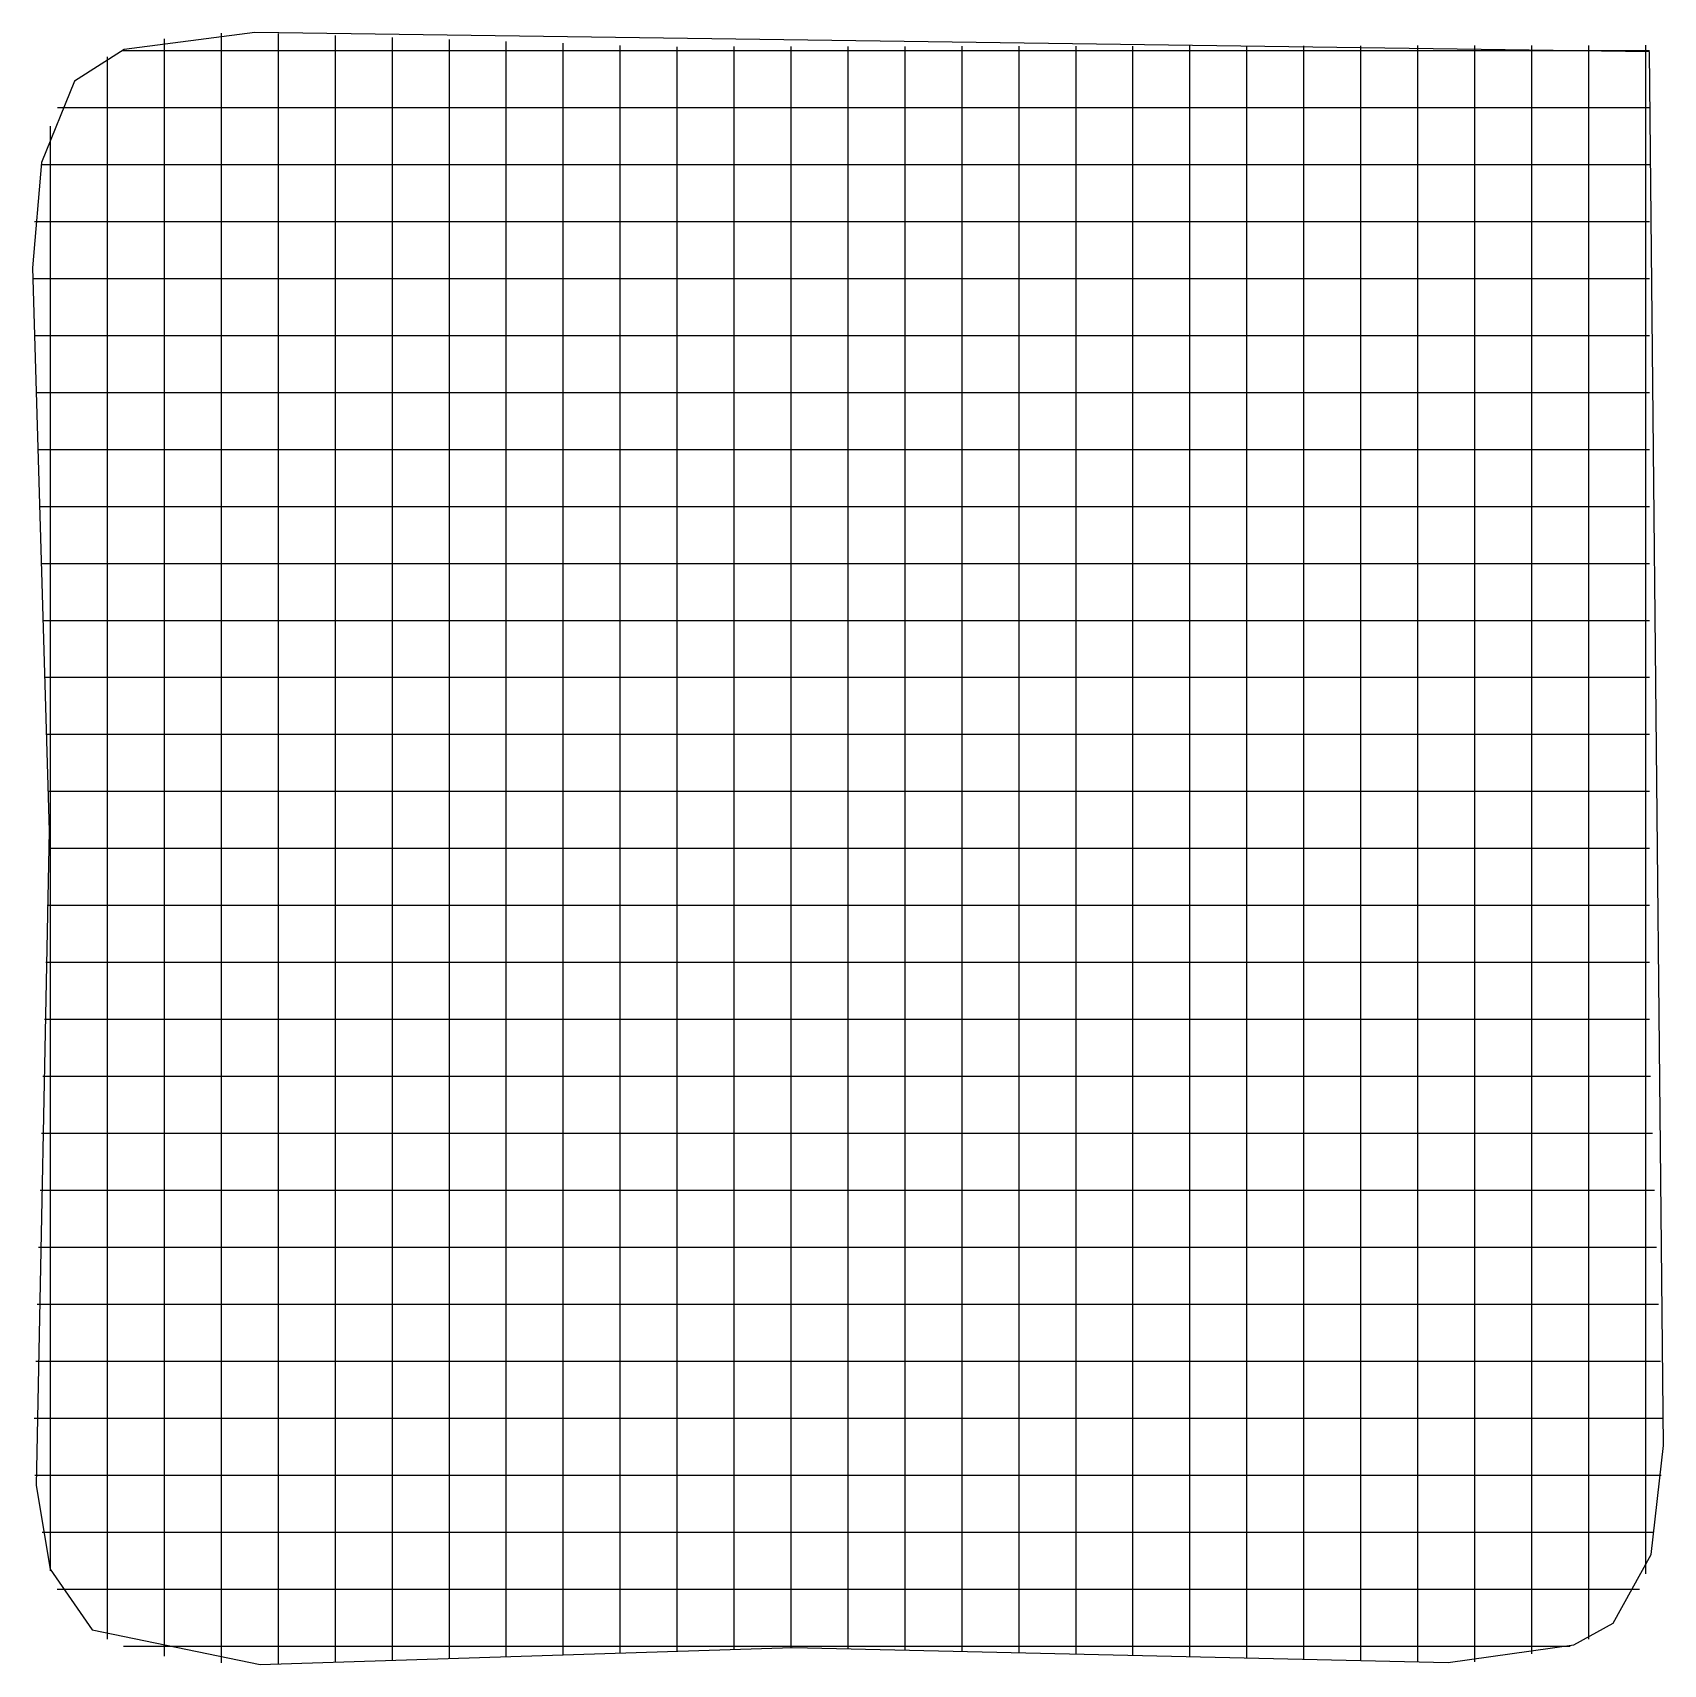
# Model space of a CAD drawing. Extents: x 0.4 to 14.7, y 0.4 to 14.7.
import ezdxf

# ---------------------------------------------------------------- set-up
doc = ezdxf.new("R2010")
doc.units = 0

msp = doc.modelspace()

# ---------------------------------------------------------------- linework, layer by layer
for p, q in [((2.384446, 14.748804), (1.237524, 14.599622)), ((2.384446, 14.748804), (1.237524, 14.599622)), ((14.62622, 14.581395), (2.384446, 14.748804)), ((14.62622, 14.581395), (2.384446, 14.748804)), ((1.592849, 14.527581), (1.592849, 14.695)), ((2.092849, 14.743), (2.092849, 14.743558)), ((2.092849, 14.575581), (2.092849, 14.743)), ((2.592849, 14.574581), (2.592849, 14.742)), ((3.092849, 14.556581), (3.092849, 14.724)), ((3.592849, 14.539581), (3.592849, 14.707)), ((4.092849, 14.689442), (4.092849, 14.69)), ((4.092849, 14.522023), (4.092849, 14.689442)), ((4.592849, 14.504581), (4.592849, 14.672)), ((5.092849, 14.487581), (5.092849, 14.655)), ((5.592849, 14.469581), (5.592849, 14.637)), ((6.092849, 14.457581), (6.092849, 14.625)), ((6.592849, 14.458581), (6.592849, 14.626)), ((7.092849, 14.459581), (7.092849, 14.627)), ((7.592849, 14.460581), (7.592849, 14.628)), ((8.092849, 14.460581), (8.092849, 14.628)), ((8.592849, 14.461581), (8.592849, 14.629)), ((9.092849, 14.462581), (9.092849, 14.63)), ((9.592849, 14.462581), (9.592849, 14.63)), ((10.092849, 14.463581), (10.092849, 14.631)), ((10.592849, 14.464581), (10.592849, 14.632)), ((11.092849, 14.465581), (11.092849, 14.633)), ((11.592849, 14.465581), (11.592849, 14.633)), ((12.092849, 14.466581), (12.092849, 14.634)), ((12.592849, 14.467581), (12.592849, 14.635)), ((13.092849, 14.635442), (13.092849, 14.636)), ((13.092849, 14.468581), (13.092849, 14.635442)), ((13.592849, 14.468581), (13.592849, 14.636)), ((14.092849, 14.469581), (14.092849, 14.637)), ((14.592849, 14.470581), (14.592849, 14.638)), ((1.237524, 14.599622), (0.804225, 14.321734)), ((1.237524, 14.599622), (0.804225, 14.321734)), ((1.092849, 14.536442), (1.092849, 14.537)), ((1.092849, 14.369023), (1.092849, 14.536442)), ((1.221, 14.592238), (1.388419, 14.592238)), ((1.221, 14.592238), (1.388419, 14.592238)), ((1.388419, 14.592238), (1.611597, 14.592238)), ((1.592849, 13.957042), (1.592849, 14.527581)), ((1.611597, 14.592238), (1.744177, 14.592238)), ((1.744177, 14.592238), (2.581274, 14.592238)), ((2.092849, 13.958197), (2.092849, 14.575581)), ((2.581274, 14.592238), (3.244177, 14.592238)), ((2.592849, 13.953661), (2.592849, 14.574581)), ((3.092849, 13.950687), (3.092849, 14.556581)), ((3.244177, 14.592238), (3.411597, 14.592238)), ((3.411597, 14.592238), (3.544177, 14.592238)), ((3.544177, 14.592238), (4.381274, 14.592238)), ((3.592849, 13.948271), (3.592849, 14.539581)), ((4.092849, 13.944855), (4.092849, 14.522023)), ((4.381274, 14.592238), (5.044177, 14.592238)), ((4.592849, 13.942439), (4.592849, 14.504581)), ((5.044177, 14.592238), (5.211597, 14.592238)), ((5.092849, 13.940023), (5.092849, 14.487581)), ((5.211597, 14.592238), (5.344177, 14.592238)), ((5.344177, 14.592238), (5.817416, 14.592238)), ((5.592849, 13.937048), (5.592849, 14.469581)), ((5.817416, 14.592238), (5.984835, 14.592238)), ((5.984835, 14.592238), (6.647739, 14.592238)), ((6.647739, 14.592238), (7.484835, 14.592238)), ((7.484835, 14.592238), (7.617416, 14.592238)), ((7.592849, 13.951029), (7.592849, 14.460581)), ((7.617416, 14.592238), (7.784835, 14.592238)), ((7.784835, 14.592238), (8.447739, 14.592238)), ((8.092849, 13.945726), (8.092849, 14.460581)), ((8.447739, 14.592238), (9.284835, 14.592238)), ((8.592849, 13.940981), (8.592849, 14.461581)), ((9.092849, 13.936235), (9.092849, 14.462581)), ((9.284835, 14.592238), (9.417416, 14.592238)), ((9.417416, 14.592238), (9.584835, 14.592238)), ((9.584835, 14.592238), (10.247739, 14.592238)), ((9.592849, 13.930932), (9.592849, 14.462581)), ((10.092849, 13.926187), (10.092849, 14.463581)), ((10.247739, 14.592238), (11.084835, 14.592238)), ((10.592849, 13.921442), (10.592849, 14.464581)), ((11.084835, 14.592238), (11.217416, 14.592238)), ((11.092849, 13.916697), (11.092849, 14.465581)), ((11.217416, 14.592238), (11.384835, 14.592238)), ((11.384835, 14.592238), (12.047739, 14.592238)), ((11.592849, 13.911394), (11.592849, 14.465581)), ((12.047739, 14.592238), (12.884835, 14.592238)), ((12.092849, 13.906648), (12.092849, 14.466581)), ((12.592849, 13.901903), (12.592849, 14.467581)), ((12.884835, 14.592238), (13.017416, 14.592238)), ((13.017416, 14.592238), (13.184835, 14.592238)), ((13.092849, 13.902461), (13.092849, 14.468581)), ((13.184835, 14.592238), (13.847739, 14.592238)), ((13.592849, 13.932513), (13.592849, 14.468581)), ((13.847739, 14.592238), (14.493419, 14.592238)), ((14.092849, 13.990965), (14.092849, 14.469581)), ((14.493419, 14.592238), (14.626, 14.592238)), ((14.592849, 14.24431), (14.592849, 14.470581)), ((14.747751, 2.353314), (14.62622, 14.581395)), ((14.747751, 2.353314), (14.62622, 14.581395)), ((0.804225, 14.321734), (0.514276, 13.610773)), ((0.804225, 14.321734), (0.514276, 13.610773)), ((1.092849, 13.9346), (1.092849, 14.369023)), ((6.092849, 13.937423), (6.092849, 14.457581)), ((6.592849, 13.94461), (6.592849, 14.458581)), ((7.092849, 13.952239), (7.092849, 14.459581)), ((14.592849, 14.112171), (14.592849, 14.24431)), ((0.654, 14.092238), (0.821419, 14.092238)), ((0.654, 14.092238), (0.821419, 14.092238)), ((0.821419, 14.092238), (1.295174, 14.092238)), ((1.295174, 14.092238), (2.132271, 14.092238)), ((2.132271, 14.092238), (2.264852, 14.092238)), ((2.264852, 14.092238), (2.432271, 14.092238)), ((2.432271, 14.092238), (3.095174, 14.092238)), ((3.095174, 14.092238), (3.932271, 14.092238)), ((3.932271, 14.092238), (4.064852, 14.092238)), ((4.064852, 14.092238), (4.232271, 14.092238)), ((4.232271, 14.092238), (4.895174, 14.092238)), ((4.895174, 14.092238), (5.732271, 14.092238)), ((5.732271, 14.092238), (5.864852, 14.092238)), ((5.864852, 14.092238), (6.032271, 14.092238)), ((6.032271, 14.092238), (6.695174, 14.092238)), ((6.695174, 14.092238), (7.532271, 14.092238)), ((7.532271, 14.092238), (7.664852, 14.092238)), ((7.664852, 14.092238), (7.832271, 14.092238)), ((7.832271, 14.092238), (8.495174, 14.092238)), ((8.495174, 14.092238), (9.332271, 14.092238)), ((9.332271, 14.092238), (9.464852, 14.092238)), ((9.464852, 14.092238), (9.632271, 14.092238)), ((9.632271, 14.092238), (10.295174, 14.092238)), ((10.295174, 14.092238), (11.132271, 14.092238)), ((11.132271, 14.092238), (11.264852, 14.092238)), ((11.264852, 14.092238), (11.432271, 14.092238)), ((11.432271, 14.092238), (12.095174, 14.092238)), ((12.095174, 14.092238), (12.932271, 14.092238)), ((12.932271, 14.092238), (13.064852, 14.092238)), ((13.064852, 14.092238), (13.232271, 14.092238)), ((13.232271, 14.092238), (13.895174, 14.092238)), ((13.895174, 14.092238), (14.493419, 14.092238)), ((14.493419, 14.092238), (14.626, 14.092238)), ((14.592849, 13.275074), (14.592849, 14.112171)), ((0.592849, 13.895866), (0.592849, 13.929)), ((0.592849, 13.728403), (0.592849, 13.895866)), ((1.092849, 13.097503), (1.092849, 13.9346)), ((1.592849, 13.119945), (1.592849, 13.957042)), ((2.092849, 13.1211), (2.092849, 13.958197)), ((2.592849, 13.116006), (2.592849, 13.953661)), ((3.092849, 13.11359), (3.092849, 13.950687)), ((3.592849, 13.111174), (3.592849, 13.948271)), ((4.092849, 13.107758), (4.092849, 13.944855)), ((4.592849, 13.105342), (4.592849, 13.942439)), ((5.092849, 13.102926), (5.092849, 13.940023)), ((5.592849, 13.099952), (5.592849, 13.937048)), ((6.092849, 13.100326), (6.092849, 13.937423)), ((6.592849, 13.107513), (6.592849, 13.94461)), ((7.092849, 13.115142), (7.092849, 13.952239)), ((7.592849, 13.113374), (7.592849, 13.951029)), ((8.092849, 13.108629), (8.092849, 13.945726)), ((8.592849, 13.103884), (8.592849, 13.940981)), ((9.092849, 13.099139), (9.092849, 13.936235)), ((9.592849, 13.093835), (9.592849, 13.930932)), ((10.092849, 13.08909), (10.092849, 13.926187)), ((10.592849, 13.084345), (10.592849, 13.921442)), ((11.092849, 13.079042), (11.092849, 13.916697)), ((11.592849, 13.074297), (11.592849, 13.911394)), ((12.092849, 13.069552), (12.092849, 13.906648)), ((12.592849, 13.064806), (12.592849, 13.901903)), ((13.092849, 13.064806), (13.092849, 13.902461)), ((13.592849, 13.095416), (13.592849, 13.932513)), ((14.092849, 13.153868), (14.092849, 13.990965)), ((0.514276, 13.610773), (0.435359, 12.686589)), ((0.514276, 13.610773), (0.435359, 12.686589)), ((0.592849, 13.065532), (0.592849, 13.728403)), ((0.511, 13.592238), (0.678419, 13.592238)), ((0.511, 13.592238), (0.678419, 13.592238)), ((0.678419, 13.592238), (1.215371, 13.592238)), ((1.215371, 13.592238), (2.052468, 13.592238)), ((2.052468, 13.592238), (2.185048, 13.592238)), ((2.185048, 13.592238), (2.352468, 13.592238)), ((2.352468, 13.592238), (3.015371, 13.592238)), ((3.015371, 13.592238), (3.852468, 13.592238)), ((3.852468, 13.592238), (3.985048, 13.592238)), ((3.985048, 13.592238), (4.152468, 13.592238)), ((4.152468, 13.592238), (4.815371, 13.592238)), ((4.815371, 13.592238), (5.652468, 13.592238)), ((5.652468, 13.592238), (5.785048, 13.592238)), ((5.785048, 13.592238), (5.952468, 13.592238)), ((5.952468, 13.592238), (6.615371, 13.592238)), ((6.615371, 13.592238), (7.452468, 13.592238)), ((7.452468, 13.592238), (7.585048, 13.592238)), ((7.585048, 13.592238), (7.752468, 13.592238)), ((7.752468, 13.592238), (8.415371, 13.592238)), ((8.415371, 13.592238), (9.252468, 13.592238)), ((9.252468, 13.592238), (9.385048, 13.592238)), ((9.385048, 13.592238), (9.552468, 13.592238)), ((9.552468, 13.592238), (10.215371, 13.592238)), ((10.215371, 13.592238), (11.052468, 13.592238)), ((11.052468, 13.592238), (11.185048, 13.592238)), ((11.185048, 13.592238), (11.352468, 13.592238)), ((11.352468, 13.592238), (12.015371, 13.592238)), ((12.015371, 13.592238), (12.852468, 13.592238)), ((12.852468, 13.592238), (12.985048, 13.592238)), ((12.985048, 13.592238), (13.152468, 13.592238)), ((13.152468, 13.592238), (13.815371, 13.592238)), ((13.815371, 13.592238), (14.493419, 13.592238)), ((14.493419, 13.592238), (14.626, 13.592238)), ((14.592849, 12.611729), (14.592849, 13.275074)), ((0.451, 13.092238), (0.618419, 13.092238)), ((0.451, 13.092238), (0.618419, 13.092238)), ((0.592849, 12.228435), (0.592849, 13.065532)), ((0.618419, 13.092238), (1.181887, 13.092238)), ((1.092849, 12.964923), (1.092849, 13.097503)), ((1.181887, 13.092238), (2.018984, 13.092238)), ((1.592849, 12.987365), (1.592849, 13.119945)), ((2.018984, 13.092238), (2.151565, 13.092238)), ((2.092849, 12.988961), (2.092849, 13.1211)), ((2.151565, 13.092238), (2.318984, 13.092238)), ((2.318984, 13.092238), (2.981887, 13.092238)), ((2.592849, 12.983426), (2.592849, 13.116006)), ((2.981887, 13.092238), (3.818984, 13.092238)), ((3.092849, 12.98101), (3.092849, 13.11359)), ((3.592849, 12.978594), (3.592849, 13.111174)), ((3.818984, 13.092238), (3.951565, 13.092238)), ((3.951565, 13.092238), (4.118984, 13.092238)), ((4.092849, 12.975619), (4.092849, 13.107758)), ((4.118984, 13.092238), (4.781887, 13.092238)), ((4.592849, 12.972761), (4.592849, 13.105342)), ((4.781887, 13.092238), (5.618984, 13.092238)), ((5.092849, 12.970345), (5.092849, 13.102926)), ((5.592849, 12.967371), (5.592849, 13.099952)), ((5.618984, 13.092238), (5.751565, 13.092238)), ((5.751565, 13.092238), (5.918984, 13.092238)), ((5.918984, 13.092238), (6.581887, 13.092238)), ((6.092849, 12.967745), (6.092849, 13.100326)), ((6.581887, 13.092238), (7.418984, 13.092238)), ((6.592849, 12.975374), (6.592849, 13.107513)), ((7.092849, 12.982561), (7.092849, 13.115142)), ((7.418984, 13.092238), (7.551565, 13.092238)), ((7.551565, 13.092238), (7.718984, 13.092238)), ((7.592849, 12.980794), (7.592849, 13.113374)), ((7.718984, 13.092238), (8.381887, 13.092238)), ((8.092849, 12.976048), (8.092849, 13.108629)), ((8.381887, 13.092238), (9.218984, 13.092238)), ((8.592849, 12.971303), (8.592849, 13.103884)), ((9.092849, 12.966558), (9.092849, 13.099139)), ((9.218984, 13.092238), (9.351565, 13.092238)), ((9.351565, 13.092238), (9.518984, 13.092238)), ((9.518984, 13.092238), (10.181887, 13.092238)), ((9.592849, 12.961255), (9.592849, 13.093835)), ((10.092849, 12.95651), (10.092849, 13.08909)), ((10.181887, 13.092238), (11.018984, 13.092238)), ((10.592849, 12.951765), (10.592849, 13.084345)), ((11.018984, 13.092238), (11.151565, 13.092238)), ((11.092849, 12.946461), (11.092849, 13.079042)), ((11.151565, 13.092238), (11.318984, 13.092238)), ((11.318984, 13.092238), (11.981887, 13.092238)), ((11.592849, 12.941716), (11.592849, 13.074297)), ((11.981887, 13.092238), (12.818984, 13.092238)), ((12.092849, 12.936971), (12.092849, 13.069552)), ((12.592849, 12.932226), (12.592849, 13.064806)), ((12.818984, 13.092238), (12.951565, 13.092238)), ((12.951565, 13.092238), (13.118984, 13.092238)), ((13.092849, 12.932226), (13.092849, 13.064806)), ((13.118984, 13.092238), (13.781887, 13.092238)), ((13.592849, 12.962835), (13.592849, 13.095416)), ((13.781887, 13.092238), (14.493419, 13.092238)), ((14.092849, 13.021287), (14.092849, 13.153868)), ((14.493419, 13.092238), (14.626, 13.092238)), ((1.092849, 12.797503), (1.092849, 12.964923)), ((1.592849, 12.819945), (1.592849, 12.987365)), ((2.092849, 12.821542), (2.092849, 12.988961)), ((2.592849, 12.816565), (2.592849, 12.983426)), ((3.092849, 12.81359), (3.092849, 12.98101)), ((3.592849, 12.811174), (3.592849, 12.978594)), ((4.092849, 12.8082), (4.092849, 12.975619)), ((4.592849, 12.805342), (4.592849, 12.972761)), ((5.092849, 12.802926), (5.092849, 12.970345)), ((5.592849, 12.799952), (5.592849, 12.967371)), ((6.092849, 12.800326), (6.092849, 12.967745)), ((6.592849, 12.807955), (6.592849, 12.975374)), ((7.092849, 12.815142), (7.092849, 12.982561)), ((7.592849, 12.813932), (7.592849, 12.980794)), ((8.092849, 12.808629), (8.092849, 12.976048)), ((8.592849, 12.803884), (8.592849, 12.971303)), ((9.092849, 12.799139), (9.092849, 12.966558)), ((9.592849, 12.793835), (9.592849, 12.961255)), ((10.092849, 12.78909), (10.092849, 12.95651)), ((10.592849, 12.784345), (10.592849, 12.951765)), ((11.092849, 12.7796), (11.092849, 12.946461)), ((11.592849, 12.774297), (11.592849, 12.941716)), ((12.092849, 12.769552), (12.092849, 12.936971)), ((12.592849, 12.764806), (12.592849, 12.932226)), ((13.092849, 12.765365), (13.092849, 12.932226)), ((13.592849, 12.795416), (13.592849, 12.962835)), ((14.092849, 12.853868), (14.092849, 13.021287)), ((1.092849, 12.1346), (1.092849, 12.797503)), ((1.592849, 12.157042), (1.592849, 12.819945)), ((2.092849, 12.158197), (2.092849, 12.821542)), ((2.592849, 12.153661), (2.592849, 12.816565)), ((3.092849, 12.150687), (3.092849, 12.81359)), ((3.592849, 12.148271), (3.592849, 12.811174)), ((4.092849, 12.144855), (4.092849, 12.8082)), ((4.592849, 12.142439), (4.592849, 12.805342)), ((5.092849, 12.140023), (5.092849, 12.802926)), ((5.592849, 12.137048), (5.592849, 12.799952)), ((6.092849, 12.137423), (6.092849, 12.800326)), ((6.592849, 12.14461), (6.592849, 12.807955)), ((7.092849, 12.152239), (7.092849, 12.815142)), ((7.592849, 12.151029), (7.592849, 12.813932)), ((8.092849, 12.145726), (8.092849, 12.808629)), ((8.592849, 12.140981), (8.592849, 12.803884)), ((9.092849, 12.136235), (9.092849, 12.799139)), ((9.592849, 12.130932), (9.592849, 12.793835)), ((10.092849, 12.126187), (10.092849, 12.78909)), ((10.592849, 12.121442), (10.592849, 12.784345)), ((11.092849, 12.116697), (11.092849, 12.7796)), ((11.592849, 12.111394), (11.592849, 12.774297)), ((12.092849, 12.106648), (12.092849, 12.769552)), ((12.592849, 12.101903), (12.592849, 12.764806)), ((13.092849, 12.102461), (13.092849, 12.765365)), ((13.592849, 12.132513), (13.592849, 12.795416)), ((14.092849, 12.190965), (14.092849, 12.853868)), ((0.435359, 12.686589), (0.580386, 7.74436)), ((0.435359, 12.686589), (0.580386, 7.74436)), ((14.592849, 12.44431), (14.592849, 12.611729)), ((0.438, 12.592238), (0.605419, 12.592238)), ((0.438, 12.592238), (0.605419, 12.592238)), ((0.605419, 12.592238), (1.174632, 12.592238)), ((1.174632, 12.592238), (2.011729, 12.592238)), ((2.011729, 12.592238), (2.14431, 12.592238)), ((2.14431, 12.592238), (2.311729, 12.592238)), ((2.311729, 12.592238), (2.974632, 12.592238)), ((2.974632, 12.592238), (3.811729, 12.592238)), ((3.811729, 12.592238), (3.94431, 12.592238)), ((3.94431, 12.592238), (4.111729, 12.592238)), ((4.111729, 12.592238), (4.774632, 12.592238)), ((4.774632, 12.592238), (5.611729, 12.592238)), ((5.611729, 12.592238), (5.74431, 12.592238)), ((5.74431, 12.592238), (5.911729, 12.592238)), ((5.911729, 12.592238), (6.574632, 12.592238)), ((6.574632, 12.592238), (7.411729, 12.592238)), ((7.411729, 12.592238), (7.54431, 12.592238)), ((7.54431, 12.592238), (7.711729, 12.592238)), ((7.711729, 12.592238), (8.374632, 12.592238)), ((8.374632, 12.592238), (9.211729, 12.592238)), ((9.211729, 12.592238), (9.34431, 12.592238)), ((9.34431, 12.592238), (9.511729, 12.592238)), ((9.511729, 12.592238), (10.174632, 12.592238)), ((10.174632, 12.592238), (11.011729, 12.592238)), ((11.011729, 12.592238), (11.14431, 12.592238)), ((11.14431, 12.592238), (11.311729, 12.592238)), ((11.311729, 12.592238), (11.974632, 12.592238)), ((11.974632, 12.592238), (12.811729, 12.592238)), ((12.811729, 12.592238), (12.94431, 12.592238)), ((12.94431, 12.592238), (13.111729, 12.592238)), ((13.111729, 12.592238), (13.774632, 12.592238)), ((13.774632, 12.592238), (14.493419, 12.592238)), ((14.493419, 12.592238), (14.626, 12.592238)), ((14.592849, 12.312171), (14.592849, 12.44431)), ((0.592849, 12.095855), (0.592849, 12.228435)), ((14.092849, 11.353868), (14.092849, 12.190965)), ((14.592849, 11.475074), (14.592849, 12.312171)), ((0.453, 12.092238), (0.620419, 12.092238)), ((0.453, 12.092238), (0.620419, 12.092238)), ((0.592849, 11.928435), (0.592849, 12.095855)), ((0.620419, 12.092238), (1.183003, 12.092238)), ((1.092849, 11.297503), (1.092849, 12.1346)), ((1.183003, 12.092238), (2.0201, 12.092238)), ((1.592849, 11.319945), (1.592849, 12.157042)), ((2.0201, 12.092238), (2.152681, 12.092238)), ((2.092849, 11.3211), (2.092849, 12.158197)), ((2.152681, 12.092238), (2.3201, 12.092238)), ((2.3201, 12.092238), (2.983003, 12.092238)), ((2.592849, 11.316006), (2.592849, 12.153661)), ((2.983003, 12.092238), (3.8201, 12.092238)), ((3.092849, 11.31359), (3.092849, 12.150687)), ((3.592849, 11.311174), (3.592849, 12.148271)), ((3.8201, 12.092238), (3.952681, 12.092238)), ((3.952681, 12.092238), (4.1201, 12.092238)), ((4.092849, 11.307758), (4.092849, 12.144855)), ((4.1201, 12.092238), (4.783003, 12.092238)), ((4.592849, 11.305342), (4.592849, 12.142439)), ((4.783003, 12.092238), (5.6201, 12.092238)), ((5.092849, 11.302926), (5.092849, 12.140023)), ((5.592849, 11.299952), (5.592849, 12.137048)), ((5.6201, 12.092238), (5.752681, 12.092238)), ((5.752681, 12.092238), (5.9201, 12.092238)), ((5.9201, 12.092238), (6.583003, 12.092238)), ((6.092849, 11.300326), (6.092849, 12.137423)), ((6.583003, 12.092238), (7.4201, 12.092238)), ((6.592849, 11.307513), (6.592849, 12.14461)), ((7.092849, 11.315142), (7.092849, 12.152239)), ((7.4201, 12.092238), (7.552681, 12.092238)), ((7.552681, 12.092238), (7.7201, 12.092238)), ((7.592849, 11.313374), (7.592849, 12.151029)), ((7.7201, 12.092238), (8.383003, 12.092238)), ((8.092849, 11.308629), (8.092849, 12.145726)), ((8.383003, 12.092238), (9.2201, 12.092238)), ((8.592849, 11.303884), (8.592849, 12.140981)), ((9.092849, 11.299139), (9.092849, 12.136235)), ((9.2201, 12.092238), (9.352681, 12.092238)), ((9.352681, 12.092238), (9.5201, 12.092238)), ((9.5201, 12.092238), (10.183003, 12.092238)), ((9.592849, 11.293835), (9.592849, 12.130932)), ((10.092849, 11.28909), (10.092849, 12.126187)), ((10.183003, 12.092238), (11.0201, 12.092238)), ((10.592849, 11.284345), (10.592849, 12.121442)), ((11.0201, 12.092238), (11.152681, 12.092238)), ((11.092849, 11.279042), (11.092849, 12.116697)), ((11.152681, 12.092238), (11.3201, 12.092238)), ((11.3201, 12.092238), (11.983003, 12.092238)), ((11.592849, 11.274297), (11.592849, 12.111394)), ((11.983003, 12.092238), (12.8201, 12.092238)), ((12.092849, 11.269552), (12.092849, 12.106648)), ((12.592849, 11.264806), (12.592849, 12.101903)), ((12.8201, 12.092238), (12.952681, 12.092238)), ((12.952681, 12.092238), (13.1201, 12.092238)), ((13.092849, 11.264806), (13.092849, 12.102461)), ((13.1201, 12.092238), (13.783003, 12.092238)), ((13.592849, 11.295416), (13.592849, 12.132513)), ((13.783003, 12.092238), (14.493419, 12.092238)), ((14.493419, 12.092238), (14.626, 12.092238)), ((0.592849, 11.265532), (0.592849, 11.928435)), ((0.468, 11.592238), (0.635419, 11.592238)), ((0.468, 11.592238), (0.635419, 11.592238)), ((0.635419, 11.592238), (1.191374, 11.592238)), ((1.191374, 11.592238), (2.028471, 11.592238)), ((2.028471, 11.592238), (2.161052, 11.592238)), ((2.161052, 11.592238), (2.328471, 11.592238)), ((2.328471, 11.592238), (2.991374, 11.592238)), ((2.991374, 11.592238), (3.828471, 11.592238)), ((3.828471, 11.592238), (3.961052, 11.592238)), ((3.961052, 11.592238), (4.128471, 11.592238)), ((4.128471, 11.592238), (4.791374, 11.592238)), ((4.791374, 11.592238), (5.628471, 11.592238)), ((5.628471, 11.592238), (5.761052, 11.592238)), ((5.761052, 11.592238), (5.928471, 11.592238)), ((5.928471, 11.592238), (6.591374, 11.592238)), ((6.591374, 11.592238), (7.428471, 11.592238)), ((7.428471, 11.592238), (7.561052, 11.592238)), ((7.561052, 11.592238), (7.728471, 11.592238)), ((7.728471, 11.592238), (8.391374, 11.592238)), ((8.391374, 11.592238), (9.228471, 11.592238)), ((9.228471, 11.592238), (9.361052, 11.592238)), ((9.361052, 11.592238), (9.528471, 11.592238)), ((9.528471, 11.592238), (10.191374, 11.592238)), ((10.191374, 11.592238), (11.028471, 11.592238)), ((11.028471, 11.592238), (11.161052, 11.592238)), ((11.161052, 11.592238), (11.328471, 11.592238)), ((11.328471, 11.592238), (11.991374, 11.592238)), ((11.991374, 11.592238), (12.828471, 11.592238)), ((12.828471, 11.592238), (12.961052, 11.592238)), ((12.961052, 11.592238), (13.128471, 11.592238)), ((13.128471, 11.592238), (13.791374, 11.592238)), ((13.791374, 11.592238), (14.493419, 11.592238)), ((14.493419, 11.592238), (14.626, 11.592238)), ((14.592849, 10.811729), (14.592849, 11.475074)), ((1.592849, 11.187365), (1.592849, 11.319945)), ((2.092849, 11.188961), (2.092849, 11.3211)), ((2.592849, 11.183426), (2.592849, 11.316006)), ((3.092849, 11.18101), (3.092849, 11.31359)), ((3.592849, 11.178594), (3.592849, 11.311174)), ((7.092849, 11.182561), (7.092849, 11.315142)), ((7.592849, 11.180794), (7.592849, 11.313374)), ((14.092849, 11.221287), (14.092849, 11.353868)), ((0.592849, 10.428435), (0.592849, 11.265532)), ((1.092849, 11.164923), (1.092849, 11.297503)), ((1.592849, 11.019945), (1.592849, 11.187365)), ((2.092849, 11.021542), (2.092849, 11.188961)), ((2.592849, 11.016565), (2.592849, 11.183426)), ((3.092849, 11.01359), (3.092849, 11.18101)), ((3.592849, 11.011174), (3.592849, 11.178594)), ((4.092849, 11.175619), (4.092849, 11.307758)), ((4.092849, 11.0082), (4.092849, 11.175619)), ((4.592849, 11.172761), (4.592849, 11.305342)), ((4.592849, 11.005342), (4.592849, 11.172761)), ((5.092849, 11.170345), (5.092849, 11.302926)), ((5.092849, 11.002926), (5.092849, 11.170345)), ((5.592849, 11.167371), (5.592849, 11.299952)), ((5.592849, 10.999952), (5.592849, 11.167371)), ((6.092849, 11.167745), (6.092849, 11.300326)), ((6.092849, 11.000326), (6.092849, 11.167745)), ((6.592849, 11.175374), (6.592849, 11.307513)), ((6.592849, 11.007955), (6.592849, 11.175374)), ((7.092849, 11.015142), (7.092849, 11.182561)), ((7.592849, 11.013932), (7.592849, 11.180794)), ((8.092849, 11.176048), (8.092849, 11.308629)), ((8.092849, 11.008629), (8.092849, 11.176048)), ((8.592849, 11.171303), (8.592849, 11.303884)), ((8.592849, 11.003884), (8.592849, 11.171303)), ((9.092849, 11.166558), (9.092849, 11.299139)), ((9.592849, 11.161255), (9.592849, 11.293835)), ((10.092849, 11.15651), (10.092849, 11.28909)), ((10.592849, 11.151765), (10.592849, 11.284345)), ((11.092849, 11.146461), (11.092849, 11.279042)), ((11.592849, 11.141716), (11.592849, 11.274297)), ((12.092849, 11.136971), (12.092849, 11.269552)), ((12.592849, 11.132226), (12.592849, 11.264806)), ((13.092849, 11.132226), (13.092849, 11.264806)), ((13.592849, 11.162835), (13.592849, 11.295416)), ((14.092849, 11.053868), (14.092849, 11.221287)), ((0.484, 11.092238), (0.651419, 11.092238)), ((0.484, 11.092238), (0.651419, 11.092238)), ((0.651419, 11.092238), (1.200303, 11.092238)), ((1.092849, 10.997503), (1.092849, 11.164923)), ((1.200303, 11.092238), (2.0374, 11.092238)), ((2.0374, 11.092238), (2.169981, 11.092238)), ((2.169981, 11.092238), (2.3374, 11.092238)), ((2.3374, 11.092238), (3.000303, 11.092238)), ((3.000303, 11.092238), (3.8374, 11.092238)), ((3.8374, 11.092238), (3.969981, 11.092238)), ((3.969981, 11.092238), (4.1374, 11.092238)), ((4.1374, 11.092238), (4.800303, 11.092238)), ((4.800303, 11.092238), (5.6374, 11.092238)), ((5.6374, 11.092238), (5.769981, 11.092238)), ((5.769981, 11.092238), (5.9374, 11.092238)), ((5.9374, 11.092238), (6.600303, 11.092238)), ((6.600303, 11.092238), (7.4374, 11.092238)), ((7.4374, 11.092238), (7.569981, 11.092238)), ((7.569981, 11.092238), (7.7374, 11.092238)), ((7.7374, 11.092238), (8.400303, 11.092238)), ((8.400303, 11.092238), (9.2374, 11.092238)), ((9.092849, 10.999139), (9.092849, 11.166558)), ((9.2374, 11.092238), (9.369981, 11.092238)), ((9.369981, 11.092238), (9.5374, 11.092238)), ((9.5374, 11.092238), (10.200303, 11.092238)), ((9.592849, 10.993835), (9.592849, 11.161255)), ((10.092849, 10.98909), (10.092849, 11.15651)), ((10.200303, 11.092238), (11.0374, 11.092238)), ((10.592849, 10.984345), (10.592849, 11.151765)), ((11.0374, 11.092238), (11.169981, 11.092238)), ((11.092849, 10.9796), (11.092849, 11.146461)), ((11.169981, 11.092238), (11.3374, 11.092238)), ((11.3374, 11.092238), (12.000303, 11.092238)), ((11.592849, 10.974297), (11.592849, 11.141716)), ((12.000303, 11.092238), (12.8374, 11.092238)), ((12.092849, 10.969552), (12.092849, 11.136971)), ((12.592849, 10.964806), (12.592849, 11.132226)), ((12.8374, 11.092238), (12.969981, 11.092238)), ((12.969981, 11.092238), (13.1374, 11.092238)), ((13.092849, 10.965365), (13.092849, 11.132226)), ((13.1374, 11.092238), (13.800303, 11.092238)), ((13.592849, 10.995416), (13.592849, 11.162835)), ((13.800303, 11.092238), (14.493419, 11.092238)), ((14.092849, 10.390965), (14.092849, 11.053868)), ((14.493419, 11.092238), (14.626, 11.092238)), ((1.092849, 10.3346), (1.092849, 10.997503)), ((1.592849, 10.357042), (1.592849, 11.019945)), ((2.092849, 10.358197), (2.092849, 11.021542)), ((2.592849, 10.353661), (2.592849, 11.016565)), ((3.092849, 10.350687), (3.092849, 11.01359)), ((3.592849, 10.348271), (3.592849, 11.011174)), ((4.092849, 10.344855), (4.092849, 11.0082)), ((4.592849, 10.342439), (4.592849, 11.005342)), ((5.092849, 10.340023), (5.092849, 11.002926)), ((5.592849, 10.337048), (5.592849, 10.999952)), ((6.092849, 10.337423), (6.092849, 11.000326)), ((6.592849, 10.34461), (6.592849, 11.007955)), ((7.092849, 10.352239), (7.092849, 11.015142)), ((7.592849, 10.351029), (7.592849, 11.013932)), ((8.092849, 10.345726), (8.092849, 11.008629)), ((8.592849, 10.340981), (8.592849, 11.003884)), ((9.092849, 10.336235), (9.092849, 10.999139)), ((9.592849, 10.330932), (9.592849, 10.993835)), ((10.092849, 10.326187), (10.092849, 10.98909)), ((10.592849, 10.321442), (10.592849, 10.984345)), ((11.092849, 10.316697), (11.092849, 10.9796)), ((11.592849, 10.311394), (11.592849, 10.974297)), ((12.092849, 10.306648), (12.092849, 10.969552)), ((12.592849, 10.301903), (12.592849, 10.964806)), ((13.092849, 10.302461), (13.092849, 10.965365)), ((13.592849, 10.332513), (13.592849, 10.995416)), ((14.592849, 10.64431), (14.592849, 10.811729)), ((14.592849, 10.512171), (14.592849, 10.64431)), ((0.499, 10.592238), (0.666419, 10.592238)), ((0.499, 10.592238), (0.666419, 10.592238)), ((0.666419, 10.592238), (1.208674, 10.592238)), ((1.208674, 10.592238), (2.045771, 10.592238)), ((2.045771, 10.592238), (2.178352, 10.592238)), ((2.178352, 10.592238), (2.345771, 10.592238)), ((2.345771, 10.592238), (3.008674, 10.592238)), ((3.008674, 10.592238), (3.845771, 10.592238)), ((3.845771, 10.592238), (3.978352, 10.592238)), ((3.978352, 10.592238), (4.145771, 10.592238)), ((4.145771, 10.592238), (4.808674, 10.592238)), ((4.808674, 10.592238), (5.645771, 10.592238)), ((5.645771, 10.592238), (5.778352, 10.592238)), ((5.778352, 10.592238), (5.945771, 10.592238)), ((5.945771, 10.592238), (6.608674, 10.592238)), ((6.608674, 10.592238), (7.445771, 10.592238)), ((7.445771, 10.592238), (7.578352, 10.592238)), ((7.578352, 10.592238), (7.745771, 10.592238)), ((7.745771, 10.592238), (8.408674, 10.592238)), ((8.408674, 10.592238), (9.245771, 10.592238)), ((9.245771, 10.592238), (9.378352, 10.592238)), ((9.378352, 10.592238), (9.545771, 10.592238)), ((9.545771, 10.592238), (10.208674, 10.592238)), ((10.208674, 10.592238), (11.045771, 10.592238)), ((11.045771, 10.592238), (11.178352, 10.592238)), ((11.178352, 10.592238), (11.345771, 10.592238)), ((11.345771, 10.592238), (12.008674, 10.592238)), ((12.008674, 10.592238), (12.845771, 10.592238)), ((12.845771, 10.592238), (12.978352, 10.592238)), ((12.978352, 10.592238), (13.145771, 10.592238)), ((13.145771, 10.592238), (13.808674, 10.592238)), ((13.808674, 10.592238), (14.493419, 10.592238)), ((14.493419, 10.592238), (14.626, 10.592238)), ((14.592849, 9.675074), (14.592849, 10.512171)), ((0.592849, 10.295855), (0.592849, 10.428435)), ((1.092849, 9.497503), (1.092849, 10.3346)), ((1.592849, 9.519945), (1.592849, 10.357042)), ((2.092849, 9.5211), (2.092849, 10.358197)), ((2.592849, 9.516006), (2.592849, 10.353661)), ((3.092849, 9.51359), (3.092849, 10.350687)), ((3.592849, 9.511174), (3.592849, 10.348271)), ((4.092849, 9.507758), (4.092849, 10.344855)), ((4.592849, 9.505342), (4.592849, 10.342439)), ((5.092849, 9.502926), (5.092849, 10.340023)), ((5.592849, 9.499952), (5.592849, 10.337048)), ((6.092849, 9.500326), (6.092849, 10.337423)), ((6.592849, 9.507513), (6.592849, 10.34461)), ((7.092849, 9.515142), (7.092849, 10.352239)), ((7.592849, 9.513374), (7.592849, 10.351029)), ((8.092849, 9.508629), (8.092849, 10.345726)), ((8.592849, 9.503884), (8.592849, 10.340981)), ((9.092849, 9.499139), (9.092849, 10.336235)), ((9.592849, 9.493835), (9.592849, 10.330932)), ((10.092849, 9.48909), (10.092849, 10.326187)), ((10.592849, 9.484345), (10.592849, 10.321442)), ((11.092849, 9.479042), (11.092849, 10.316697)), ((11.592849, 9.474297), (11.592849, 10.311394)), ((13.592849, 9.495416), (13.592849, 10.332513)), ((14.092849, 9.553868), (14.092849, 10.390965)), ((0.592849, 10.128435), (0.592849, 10.295855)), ((12.092849, 9.469552), (12.092849, 10.306648)), ((12.592849, 9.464806), (12.592849, 10.301903)), ((13.092849, 9.464806), (13.092849, 10.302461)), ((0.514, 10.092238), (0.681419, 10.092238)), ((0.514, 10.092238), (0.681419, 10.092238)), ((0.592849, 9.465532), (0.592849, 10.128435)), ((0.681419, 10.092238), (1.217045, 10.092238)), ((1.217045, 10.092238), (2.054142, 10.092238)), ((2.054142, 10.092238), (2.186723, 10.092238)), ((2.186723, 10.092238), (2.354142, 10.092238)), ((2.354142, 10.092238), (3.017045, 10.092238)), ((3.017045, 10.092238), (3.854142, 10.092238)), ((3.854142, 10.092238), (3.986723, 10.092238)), ((3.986723, 10.092238), (4.154142, 10.092238)), ((4.154142, 10.092238), (4.817045, 10.092238)), ((4.817045, 10.092238), (5.654142, 10.092238)), ((5.654142, 10.092238), (5.786723, 10.092238)), ((5.786723, 10.092238), (5.954142, 10.092238)), ((5.954142, 10.092238), (6.617045, 10.092238)), ((6.617045, 10.092238), (7.454142, 10.092238)), ((7.454142, 10.092238), (7.586723, 10.092238)), ((7.586723, 10.092238), (7.754142, 10.092238)), ((7.754142, 10.092238), (8.417045, 10.092238)), ((8.417045, 10.092238), (9.254142, 10.092238)), ((9.254142, 10.092238), (9.386723, 10.092238)), ((9.386723, 10.092238), (9.554142, 10.092238)), ((9.554142, 10.092238), (10.217045, 10.092238)), ((10.217045, 10.092238), (11.054142, 10.092238)), ((11.054142, 10.092238), (11.186723, 10.092238)), ((11.186723, 10.092238), (11.354142, 10.092238)), ((11.354142, 10.092238), (12.017045, 10.092238)), ((12.017045, 10.092238), (12.854142, 10.092238)), ((12.854142, 10.092238), (12.986723, 10.092238)), ((12.986723, 10.092238), (13.154142, 10.092238)), ((13.154142, 10.092238), (13.817045, 10.092238)), ((13.817045, 10.092238), (14.493419, 10.092238)), ((14.493419, 10.092238), (14.626, 10.092238)), ((0.529, 9.592238), (0.696419, 9.592238)), ((0.529, 9.592238), (0.696419, 9.592238)), ((0.696419, 9.592238), (1.225416, 9.592238)), ((1.225416, 9.592238), (2.063071, 9.592238)), ((2.063071, 9.592238), (2.195652, 9.592238)), ((2.195652, 9.592238), (2.362513, 9.592238)), ((2.362513, 9.592238), (3.025416, 9.592238)), ((3.025416, 9.592238), (3.863071, 9.592238)), ((3.863071, 9.592238), (3.995652, 9.592238)), ((3.995652, 9.592238), (4.162513, 9.592238)), ((4.162513, 9.592238), (4.825416, 9.592238)), ((4.825416, 9.592238), (5.663071, 9.592238)), ((5.663071, 9.592238), (5.795652, 9.592238)), ((5.795652, 9.592238), (5.962513, 9.592238)), ((5.962513, 9.592238), (6.625416, 9.592238)), ((6.625416, 9.592238), (7.463071, 9.592238)), ((7.463071, 9.592238), (7.595652, 9.592238)), ((7.595652, 9.592238), (7.762513, 9.592238)), ((7.762513, 9.592238), (8.425416, 9.592238)), ((8.425416, 9.592238), (9.263071, 9.592238)), ((9.263071, 9.592238), (9.395652, 9.592238)), ((9.395652, 9.592238), (9.562513, 9.592238)), ((9.562513, 9.592238), (10.225416, 9.592238)), ((10.225416, 9.592238), (11.063071, 9.592238)), ((11.063071, 9.592238), (11.195652, 9.592238)), ((11.195652, 9.592238), (11.362513, 9.592238)), ((11.362513, 9.592238), (12.025416, 9.592238)), ((12.025416, 9.592238), (12.863071, 9.592238)), ((12.863071, 9.592238), (12.995652, 9.592238)), ((12.995652, 9.592238), (13.162513, 9.592238)), ((13.162513, 9.592238), (13.825416, 9.592238)), ((13.825416, 9.592238), (14.493419, 9.592238)), ((14.493419, 9.592238), (14.626, 9.592238)), ((14.592849, 9.011729), (14.592849, 9.675074)), ((0.592849, 8.628435), (0.592849, 9.465532)), ((1.092849, 9.364923), (1.092849, 9.497503)), ((1.592849, 9.387365), (1.592849, 9.519945)), ((2.092849, 9.388961), (2.092849, 9.5211)), ((2.592849, 9.383426), (2.592849, 9.516006)), ((3.092849, 9.38101), (3.092849, 9.51359)), ((3.592849, 9.378594), (3.592849, 9.511174)), ((4.092849, 9.375619), (4.092849, 9.507758)), ((4.592849, 9.372761), (4.592849, 9.505342)), ((5.092849, 9.370345), (5.092849, 9.502926)), ((5.592849, 9.367371), (5.592849, 9.499952)), ((6.092849, 9.367745), (6.092849, 9.500326)), ((6.592849, 9.375374), (6.592849, 9.507513)), ((7.092849, 9.382561), (7.092849, 9.515142)), ((7.592849, 9.380794), (7.592849, 9.513374)), ((8.092849, 9.376048), (8.092849, 9.508629)), ((8.592849, 9.371303), (8.592849, 9.503884)), ((9.092849, 9.366558), (9.092849, 9.499139)), ((9.592849, 9.361255), (9.592849, 9.493835)), ((10.092849, 9.35651), (10.092849, 9.48909)), ((10.592849, 9.351765), (10.592849, 9.484345)), ((11.092849, 9.346461), (11.092849, 9.479042)), ((11.592849, 9.341716), (11.592849, 9.474297)), ((12.092849, 9.336971), (12.092849, 9.469552)), ((12.592849, 9.332226), (12.592849, 9.464806)), ((13.092849, 9.332226), (13.092849, 9.464806)), ((13.592849, 9.362835), (13.592849, 9.495416)), ((14.092849, 9.421287), (14.092849, 9.553868)), ((1.092849, 9.197503), (1.092849, 9.364923)), ((1.592849, 9.219945), (1.592849, 9.387365)), ((2.092849, 9.221542), (2.092849, 9.388961)), ((2.592849, 9.216565), (2.592849, 9.383426)), ((3.092849, 9.21359), (3.092849, 9.38101)), ((3.592849, 9.211174), (3.592849, 9.378594)), ((4.092849, 9.2082), (4.092849, 9.375619)), ((4.592849, 9.205342), (4.592849, 9.372761)), ((5.092849, 9.202926), (5.092849, 9.370345)), ((5.592849, 9.199952), (5.592849, 9.367371)), ((6.092849, 9.200326), (6.092849, 9.367745)), ((6.592849, 9.207955), (6.592849, 9.375374)), ((7.092849, 9.215142), (7.092849, 9.382561)), ((7.592849, 9.213932), (7.592849, 9.380794)), ((8.092849, 9.208629), (8.092849, 9.376048)), ((8.592849, 9.203884), (8.592849, 9.371303)), ((9.092849, 9.199139), (9.092849, 9.366558)), ((9.592849, 9.193835), (9.592849, 9.361255)), ((10.092849, 9.18909), (10.092849, 9.35651)), ((10.592849, 9.184345), (10.592849, 9.351765)), ((11.092849, 9.1796), (11.092849, 9.346461)), ((11.592849, 9.174297), (11.592849, 9.341716)), ((12.092849, 9.169552), (12.092849, 9.336971)), ((12.592849, 9.164806), (12.592849, 9.332226)), ((13.092849, 9.165365), (13.092849, 9.332226)), ((13.592849, 9.195416), (13.592849, 9.362835)), ((14.092849, 9.253868), (14.092849, 9.421287)), ((1.092849, 8.5346), (1.092849, 9.197503)), ((1.592849, 8.557042), (1.592849, 9.219945)), ((2.092849, 8.558197), (2.092849, 9.221542)), ((2.592849, 8.553661), (2.592849, 9.216565)), ((3.092849, 8.550687), (3.092849, 9.21359)), ((3.592849, 8.548271), (3.592849, 9.211174)), ((4.092849, 8.544855), (4.092849, 9.2082)), ((4.592849, 8.542439), (4.592849, 9.205342)), ((5.092849, 8.540023), (5.092849, 9.202926)), ((5.592849, 8.537048), (5.592849, 9.199952)), ((6.092849, 8.537423), (6.092849, 9.200326)), ((6.592849, 8.54461), (6.592849, 9.207955)), ((7.092849, 8.552239), (7.092849, 9.215142)), ((7.592849, 8.551029), (7.592849, 9.213932)), ((8.092849, 8.545726), (8.092849, 9.208629)), ((8.592849, 8.540981), (8.592849, 9.203884)), ((9.092849, 8.536235), (9.092849, 9.199139)), ((9.592849, 8.530932), (9.592849, 9.193835)), ((10.092849, 8.526187), (10.092849, 9.18909)), ((10.592849, 8.521442), (10.592849, 9.184345)), ((11.092849, 8.516697), (11.092849, 9.1796)), ((11.592849, 8.511394), (11.592849, 9.174297)), ((12.092849, 8.506648), (12.092849, 9.169552)), ((12.592849, 8.501903), (12.592849, 9.164806)), ((13.092849, 8.502461), (13.092849, 9.165365)), ((13.592849, 8.532513), (13.592849, 9.195416)), ((14.092849, 8.590965), (14.092849, 9.253868)), ((0.545, 9.092238), (0.712419, 9.092238)), ((0.545, 9.092238), (0.712419, 9.092238)), ((0.712419, 9.092238), (1.234345, 9.092238)), ((1.234345, 9.092238), (2.071442, 9.092238)), ((2.071442, 9.092238), (2.204023, 9.092238)), ((2.204023, 9.092238), (2.371442, 9.092238)), ((2.371442, 9.092238), (3.034345, 9.092238)), ((3.034345, 9.092238), (3.871442, 9.092238)), ((3.871442, 9.092238), (4.004023, 9.092238)), ((4.004023, 9.092238), (4.171442, 9.092238)), ((4.171442, 9.092238), (4.834345, 9.092238)), ((4.834345, 9.092238), (5.671442, 9.092238)), ((5.671442, 9.092238), (5.804023, 9.092238)), ((5.804023, 9.092238), (5.971442, 9.092238)), ((5.971442, 9.092238), (6.634345, 9.092238)), ((6.634345, 9.092238), (7.471442, 9.092238)), ((7.471442, 9.092238), (7.604023, 9.092238)), ((7.604023, 9.092238), (7.771442, 9.092238)), ((7.771442, 9.092238), (8.434345, 9.092238)), ((8.434345, 9.092238), (9.271442, 9.092238)), ((9.271442, 9.092238), (9.404023, 9.092238)), ((9.404023, 9.092238), (9.571442, 9.092238)), ((9.571442, 9.092238), (10.234345, 9.092238)), ((10.234345, 9.092238), (11.071442, 9.092238)), ((11.071442, 9.092238), (11.204023, 9.092238)), ((11.204023, 9.092238), (11.371442, 9.092238)), ((11.371442, 9.092238), (12.034345, 9.092238)), ((12.034345, 9.092238), (12.871442, 9.092238)), ((12.871442, 9.092238), (13.004023, 9.092238)), ((13.004023, 9.092238), (13.171442, 9.092238)), ((13.171442, 9.092238), (13.834345, 9.092238)), ((13.834345, 9.092238), (14.493419, 9.092238)), ((14.493419, 9.092238), (14.626, 9.092238)), ((14.592849, 8.84431), (14.592849, 9.011729)), ((14.592849, 8.712171), (14.592849, 8.84431)), ((0.56, 8.592238), (0.727419, 8.592238)), ((0.56, 8.592238), (0.727419, 8.592238)), ((0.592849, 8.495855), (0.592849, 8.628435)), ((0.727419, 8.592238), (1.242716, 8.592238)), ((1.242716, 8.592238), (2.079813, 8.592238)), ((2.079813, 8.592238), (2.212394, 8.592238)), ((2.212394, 8.592238), (2.379813, 8.592238)), ((2.379813, 8.592238), (3.042716, 8.592238)), ((3.042716, 8.592238), (3.879813, 8.592238)), ((3.879813, 8.592238), (4.012394, 8.592238)), ((4.012394, 8.592238), (4.179813, 8.592238)), ((4.179813, 8.592238), (4.842716, 8.592238)), ((4.842716, 8.592238), (5.679813, 8.592238)), ((5.679813, 8.592238), (5.812394, 8.592238)), ((5.812394, 8.592238), (5.979813, 8.592238)), ((5.979813, 8.592238), (6.642716, 8.592238)), ((6.642716, 8.592238), (7.479813, 8.592238)), ((7.479813, 8.592238), (7.612394, 8.592238)), ((7.612394, 8.592238), (7.779813, 8.592238)), ((7.779813, 8.592238), (8.442716, 8.592238)), ((8.442716, 8.592238), (9.279813, 8.592238)), ((9.279813, 8.592238), (9.412394, 8.592238)), ((9.412394, 8.592238), (9.579813, 8.592238)), ((9.579813, 8.592238), (10.242716, 8.592238)), ((10.242716, 8.592238), (11.079813, 8.592238)), ((11.079813, 8.592238), (11.212394, 8.592238)), ((11.212394, 8.592238), (11.379813, 8.592238)), ((11.379813, 8.592238), (12.042716, 8.592238)), ((12.042716, 8.592238), (12.879813, 8.592238)), ((12.879813, 8.592238), (13.012394, 8.592238)), ((13.012394, 8.592238), (13.179813, 8.592238)), ((13.179813, 8.592238), (13.842716, 8.592238)), ((13.842716, 8.592238), (14.493419, 8.592238)), ((14.092849, 7.753868), (14.092849, 8.590965)), ((14.493419, 8.592238), (14.626, 8.592238)), ((14.592849, 7.875074), (14.592849, 8.712171)), ((0.592849, 8.328435), (0.592849, 8.495855)), ((1.092849, 7.697503), (1.092849, 8.5346)), ((1.592849, 7.719945), (1.592849, 8.557042)), ((2.092849, 7.7211), (2.092849, 8.558197)), ((2.592849, 7.716006), (2.592849, 8.553661)), ((3.092849, 7.71359), (3.092849, 8.550687)), ((3.592849, 7.711174), (3.592849, 8.548271)), ((4.092849, 7.707758), (4.092849, 8.544855)), ((4.592849, 7.705342), (4.592849, 8.542439)), ((5.092849, 7.702926), (5.092849, 8.540023)), ((5.592849, 7.699952), (5.592849, 8.537048)), ((6.092849, 7.700326), (6.092849, 8.537423)), ((6.592849, 7.707513), (6.592849, 8.54461)), ((7.092849, 7.715142), (7.092849, 8.552239)), ((7.592849, 7.713374), (7.592849, 8.551029)), ((8.092849, 7.708629), (8.092849, 8.545726)), ((8.592849, 7.703884), (8.592849, 8.540981)), ((9.092849, 7.699139), (9.092849, 8.536235)), ((9.592849, 7.693835), (9.592849, 8.530932)), ((10.092849, 7.68909), (10.092849, 8.526187)), ((10.592849, 7.684345), (10.592849, 8.521442)), ((11.092849, 7.679042), (11.092849, 8.516697)), ((11.592849, 7.674297), (11.592849, 8.511394)), ((12.092849, 7.669552), (12.092849, 8.506648)), ((12.592849, 7.664806), (12.592849, 8.501903)), ((13.092849, 7.664806), (13.092849, 8.502461)), ((13.592849, 7.695416), (13.592849, 8.532513)), ((0.592849, 7.665532), (0.592849, 8.328435)), ((0.575, 8.092238), (0.742419, 8.092238)), ((0.575, 8.092238), (0.742419, 8.092238)), ((0.742419, 8.092238), (1.251087, 8.092238)), ((1.251087, 8.092238), (2.088742, 8.092238)), ((2.088742, 8.092238), (2.221323, 8.092238)), ((2.221323, 8.092238), (2.388184, 8.092238)), ((2.388184, 8.092238), (3.051087, 8.092238)), ((3.051087, 8.092238), (3.888742, 8.092238)), ((3.888742, 8.092238), (4.021323, 8.092238)), ((4.021323, 8.092238), (4.188184, 8.092238)), ((4.188184, 8.092238), (4.851087, 8.092238)), ((4.851087, 8.092238), (5.688742, 8.092238)), ((5.688742, 8.092238), (5.821323, 8.092238)), ((5.821323, 8.092238), (5.988184, 8.092238)), ((5.988184, 8.092238), (6.651087, 8.092238)), ((6.651087, 8.092238), (7.488742, 8.092238)), ((7.488742, 8.092238), (7.621323, 8.092238)), ((7.621323, 8.092238), (7.788184, 8.092238)), ((7.788184, 8.092238), (8.451087, 8.092238)), ((8.451087, 8.092238), (9.288742, 8.092238)), ((9.288742, 8.092238), (9.421323, 8.092238)), ((9.421323, 8.092238), (9.588184, 8.092238)), ((9.588184, 8.092238), (10.251087, 8.092238)), ((10.251087, 8.092238), (11.088742, 8.092238)), ((11.088742, 8.092238), (11.221323, 8.092238)), ((11.221323, 8.092238), (11.388184, 8.092238)), ((11.388184, 8.092238), (12.051087, 8.092238)), ((12.051087, 8.092238), (12.888742, 8.092238)), ((12.888742, 8.092238), (13.021323, 8.092238)), ((13.021323, 8.092238), (13.188184, 8.092238)), ((13.188184, 8.092238), (13.851087, 8.092238)), ((13.851087, 8.092238), (14.493419, 8.092238)), ((14.493419, 8.092238), (14.626, 8.092238)), ((14.592849, 7.211729), (14.592849, 7.875074)), ((0.580386, 7.74436), (0.467632, 2.000907)), ((0.580386, 7.74436), (0.467632, 2.000907)), ((14.092849, 7.621287), (14.092849, 7.753868)), ((0.576, 7.592238), (0.576558, 7.592238)), ((0.576, 7.592238), (0.576558, 7.592238)), ((0.576558, 7.592238), (0.743419, 7.592238)), ((0.592849, 6.828435), (0.592849, 7.665532)), ((0.743419, 7.592238), (1.251645, 7.592238)), ((1.092849, 7.564923), (1.092849, 7.697503)), ((1.251645, 7.592238), (2.0893, 7.592238)), ((1.592849, 7.587365), (1.592849, 7.719945)), ((2.0893, 7.592238), (2.221881, 7.592238)), ((2.092849, 7.588961), (2.092849, 7.7211)), ((2.092849, 7.421542), (2.092849, 7.588961)), ((2.221881, 7.592238), (2.388742, 7.592238)), ((2.388742, 7.592238), (3.051645, 7.592238)), ((2.592849, 7.583426), (2.592849, 7.716006)), ((3.051645, 7.592238), (3.8893, 7.592238)), ((3.092849, 7.58101), (3.092849, 7.71359)), ((3.592849, 7.578594), (3.592849, 7.711174)), ((3.8893, 7.592238), (4.021881, 7.592238)), ((4.021881, 7.592238), (4.188742, 7.592238)), ((4.092849, 7.575619), (4.092849, 7.707758)), ((4.188742, 7.592238), (4.851645, 7.592238)), ((4.592849, 7.572761), (4.592849, 7.705342)), ((4.851645, 7.592238), (5.6893, 7.592238)), ((5.092849, 7.570345), (5.092849, 7.702926)), ((5.592849, 7.567371), (5.592849, 7.699952)), ((5.6893, 7.592238), (5.821881, 7.592238)), ((5.821881, 7.592238), (5.988742, 7.592238)), ((5.988742, 7.592238), (6.651645, 7.592238)), ((6.092849, 7.567745), (6.092849, 7.700326)), ((6.592849, 7.575374), (6.592849, 7.707513)), ((6.651645, 7.592238), (7.4893, 7.592238)), ((7.092849, 7.582561), (7.092849, 7.715142)), ((7.4893, 7.592238), (7.621881, 7.592238)), ((7.592849, 7.580794), (7.592849, 7.713374)), ((7.621881, 7.592238), (7.788742, 7.592238)), ((7.788742, 7.592238), (8.451645, 7.592238)), ((8.092849, 7.576048), (8.092849, 7.708629)), ((8.451645, 7.592238), (9.2893, 7.592238)), ((8.592849, 7.571303), (8.592849, 7.703884)), ((9.092849, 7.566558), (9.092849, 7.699139)), ((9.2893, 7.592238), (9.421881, 7.592238)), ((9.421881, 7.592238), (9.588742, 7.592238)), ((9.588742, 7.592238), (10.251645, 7.592238)), ((9.592849, 7.561255), (9.592849, 7.693835)), ((10.092849, 7.55651), (10.092849, 7.68909)), ((10.251645, 7.592238), (11.0893, 7.592238)), ((10.592849, 7.551765), (10.592849, 7.684345)), ((11.0893, 7.592238), (11.221881, 7.592238)), ((11.092849, 7.546461), (11.092849, 7.679042)), ((11.221881, 7.592238), (11.388742, 7.592238)), ((11.388742, 7.592238), (12.051645, 7.592238)), ((11.592849, 7.541716), (11.592849, 7.674297)), ((12.051645, 7.592238), (12.8893, 7.592238)), ((12.092849, 7.536971), (12.092849, 7.669552)), ((12.592849, 7.532226), (12.592849, 7.664806)), ((12.8893, 7.592238), (13.021881, 7.592238)), ((13.021881, 7.592238), (13.188742, 7.592238)), ((13.092849, 7.532226), (13.092849, 7.664806)), ((13.188742, 7.592238), (13.851645, 7.592238)), ((13.592849, 7.562835), (13.592849, 7.695416)), ((13.851645, 7.592238), (14.493419, 7.592238)), ((14.092849, 7.453868), (14.092849, 7.621287)), ((14.493419, 7.592238), (14.626, 7.592238)), ((1.092849, 7.397503), (1.092849, 7.564923)), ((1.592849, 7.419945), (1.592849, 7.587365)), ((2.592849, 7.416565), (2.592849, 7.583426)), ((3.092849, 7.41359), (3.092849, 7.58101)), ((3.592849, 7.411174), (3.592849, 7.578594)), ((4.092849, 7.4082), (4.092849, 7.575619)), ((4.592849, 7.405342), (4.592849, 7.572761)), ((5.092849, 7.402926), (5.092849, 7.570345)), ((5.592849, 7.399952), (5.592849, 7.567371)), ((6.092849, 7.400326), (6.092849, 7.567745)), ((6.592849, 7.407955), (6.592849, 7.575374)), ((7.092849, 7.415142), (7.092849, 7.582561)), ((7.592849, 7.413932), (7.592849, 7.580794)), ((8.092849, 7.408629), (8.092849, 7.576048)), ((8.592849, 7.403884), (8.592849, 7.571303)), ((9.092849, 7.399139), (9.092849, 7.566558)), ((9.592849, 7.393835), (9.592849, 7.561255)), ((10.092849, 7.38909), (10.092849, 7.55651)), ((10.592849, 7.384345), (10.592849, 7.551765)), ((11.092849, 7.3796), (11.092849, 7.546461)), ((11.592849, 7.374297), (11.592849, 7.541716)), ((12.092849, 7.369552), (12.092849, 7.536971)), ((12.592849, 7.364806), (12.592849, 7.532226)), ((13.092849, 7.365365), (13.092849, 7.532226)), ((13.592849, 7.395416), (13.592849, 7.562835)), ((14.092849, 6.790965), (14.092849, 7.453868)), ((1.092849, 6.7346), (1.092849, 7.397503)), ((1.592849, 6.757042), (1.592849, 7.419945)), ((2.092849, 6.758197), (2.092849, 7.421542)), ((2.592849, 6.753661), (2.592849, 7.416565)), ((3.092849, 6.750687), (3.092849, 7.41359)), ((3.592849, 6.748271), (3.592849, 7.411174)), ((4.092849, 6.744855), (4.092849, 7.4082)), ((4.592849, 6.742439), (4.592849, 7.405342)), ((5.092849, 6.740023), (5.092849, 7.402926)), ((5.592849, 6.737048), (5.592849, 7.399952)), ((6.092849, 6.737423), (6.092849, 7.400326)), ((6.592849, 6.74461), (6.592849, 7.407955)), ((7.092849, 6.752239), (7.092849, 7.415142)), ((7.592849, 6.751029), (7.592849, 7.413932)), ((8.092849, 6.745726), (8.092849, 7.408629)), ((8.592849, 6.740981), (8.592849, 7.403884)), ((9.092849, 6.736235), (9.092849, 7.399139)), ((9.592849, 6.730932), (9.592849, 7.393835)), ((10.092849, 6.726187), (10.092849, 7.38909)), ((10.592849, 6.721442), (10.592849, 7.384345)), ((11.092849, 6.716697), (11.092849, 7.3796)), ((11.592849, 6.711394), (11.592849, 7.374297)), ((12.092849, 6.706648), (12.092849, 7.369552)), ((12.592849, 6.701903), (12.592849, 7.364806)), ((13.092849, 6.702461), (13.092849, 7.365365)), ((13.592849, 6.732513), (13.592849, 7.395416)), ((14.592849, 7.04431), (14.592849, 7.211729)), ((0.564, 7.092238), (0.731419, 7.092238)), ((0.564, 7.092238), (0.731419, 7.092238)), ((0.731419, 7.092238), (1.244948, 7.092238)), ((1.244948, 7.092238), (2.082045, 7.092238)), ((2.082045, 7.092238), (2.214626, 7.092238)), ((2.214626, 7.092238), (2.382045, 7.092238)), ((2.382045, 7.092238), (3.044948, 7.092238)), ((3.044948, 7.092238), (3.882045, 7.092238)), ((3.882045, 7.092238), (4.014626, 7.092238)), ((4.014626, 7.092238), (4.182045, 7.092238)), ((4.182045, 7.092238), (4.844948, 7.092238)), ((4.844948, 7.092238), (5.682045, 7.092238)), ((5.682045, 7.092238), (5.814626, 7.092238)), ((5.814626, 7.092238), (5.982045, 7.092238)), ((5.982045, 7.092238), (6.644948, 7.092238)), ((6.644948, 7.092238), (7.482045, 7.092238)), ((7.482045, 7.092238), (7.614626, 7.092238)), ((7.614626, 7.092238), (7.782045, 7.092238)), ((7.782045, 7.092238), (8.444948, 7.092238)), ((8.444948, 7.092238), (9.282045, 7.092238)), ((9.282045, 7.092238), (9.414626, 7.092238)), ((9.414626, 7.092238), (9.582045, 7.092238)), ((9.582045, 7.092238), (10.244948, 7.092238)), ((10.244948, 7.092238), (11.082045, 7.092238)), ((11.082045, 7.092238), (11.214626, 7.092238)), ((11.214626, 7.092238), (11.382045, 7.092238)), ((11.382045, 7.092238), (12.044948, 7.092238)), ((12.044948, 7.092238), (12.882045, 7.092238)), ((12.882045, 7.092238), (13.014626, 7.092238)), ((13.014626, 7.092238), (13.182045, 7.092238)), ((13.182045, 7.092238), (13.844948, 7.092238)), ((13.844948, 7.092238), (14.493419, 7.092238)), ((14.493419, 7.092238), (14.626, 7.092238)), ((14.592849, 6.912171), (14.592849, 7.04431)), ((14.592849, 6.075074), (14.592849, 6.912171)), ((0.592849, 6.695855), (0.592849, 6.828435)), ((1.092849, 5.897503), (1.092849, 6.7346)), ((1.592849, 5.919945), (1.592849, 6.757042)), ((2.092849, 5.9211), (2.092849, 6.758197)), ((2.592849, 5.916006), (2.592849, 6.753661)), ((3.092849, 5.91359), (3.092849, 6.750687)), ((3.592849, 5.911174), (3.592849, 6.748271)), ((4.092849, 5.907758), (4.092849, 6.744855)), ((4.592849, 5.905342), (4.592849, 6.742439)), ((5.092849, 5.902926), (5.092849, 6.740023)), ((5.592849, 5.899952), (5.592849, 6.737048)), ((6.092849, 5.900326), (6.092849, 6.737423)), ((6.592849, 5.907513), (6.592849, 6.74461)), ((7.092849, 5.915142), (7.092849, 6.752239)), ((7.592849, 5.913374), (7.592849, 6.751029)), ((8.092849, 5.908629), (8.092849, 6.745726)), ((8.592849, 5.903884), (8.592849, 6.740981)), ((9.092849, 5.899139), (9.092849, 6.736235)), ((9.592849, 5.893835), (9.592849, 6.730932)), ((13.592849, 5.895416), (13.592849, 6.732513)), ((14.092849, 5.953868), (14.092849, 6.790965)), ((0.551, 6.592238), (0.718419, 6.592238)), ((0.551, 6.592238), (0.718419, 6.592238)), ((0.592849, 6.528435), (0.592849, 6.695855)), ((0.718419, 6.592238), (1.237694, 6.592238)), ((1.237694, 6.592238), (2.07479, 6.592238)), ((2.07479, 6.592238), (2.207371, 6.592238)), ((2.207371, 6.592238), (2.37479, 6.592238)), ((2.37479, 6.592238), (3.037694, 6.592238)), ((3.037694, 6.592238), (3.87479, 6.592238)), ((3.87479, 6.592238), (4.007371, 6.592238)), ((4.007371, 6.592238), (4.17479, 6.592238)), ((4.17479, 6.592238), (4.837694, 6.592238)), ((4.837694, 6.592238), (5.67479, 6.592238)), ((5.67479, 6.592238), (5.807371, 6.592238)), ((5.807371, 6.592238), (5.97479, 6.592238)), ((5.97479, 6.592238), (6.637694, 6.592238)), ((6.637694, 6.592238), (7.47479, 6.592238)), ((7.47479, 6.592238), (7.607371, 6.592238)), ((7.607371, 6.592238), (7.77479, 6.592238)), ((7.77479, 6.592238), (8.437694, 6.592238)), ((8.437694, 6.592238), (9.27479, 6.592238)), ((9.27479, 6.592238), (9.407371, 6.592238)), ((9.407371, 6.592238), (9.57479, 6.592238)), ((9.57479, 6.592238), (10.237694, 6.592238)), ((10.092849, 5.88909), (10.092849, 6.726187)), ((10.237694, 6.592238), (11.07479, 6.592238)), ((10.592849, 5.884345), (10.592849, 6.721442)), ((11.07479, 6.592238), (11.207371, 6.592238)), ((11.092849, 5.879042), (11.092849, 6.716697)), ((11.207371, 6.592238), (11.37479, 6.592238)), ((11.37479, 6.592238), (12.037694, 6.592238)), ((11.592849, 5.874297), (11.592849, 6.711394)), ((12.037694, 6.592238), (12.87479, 6.592238)), ((12.092849, 5.869552), (12.092849, 6.706648)), ((12.592849, 5.864806), (12.592849, 6.701903)), ((12.87479, 6.592238), (13.007371, 6.592238)), ((13.007371, 6.592238), (13.17479, 6.592238)), ((13.092849, 5.864806), (13.092849, 6.702461)), ((13.17479, 6.592238), (13.837694, 6.592238)), ((13.837694, 6.592238), (14.493419, 6.592238)), ((14.493419, 6.592238), (14.626, 6.592238)), ((0.592849, 5.865532), (0.592849, 6.528435)), ((0.539, 6.092238), (0.706419, 6.092238)), ((0.539, 6.092238), (0.706419, 6.092238)), ((0.706419, 6.092238), (1.230997, 6.092238)), ((1.230997, 6.092238), (2.068094, 6.092238)), ((2.068094, 6.092238), (2.200674, 6.092238)), ((2.200674, 6.092238), (2.368094, 6.092238)), ((2.368094, 6.092238), (3.030997, 6.092238)), ((3.030997, 6.092238), (3.868094, 6.092238)), ((3.868094, 6.092238), (4.000674, 6.092238)), ((4.000674, 6.092238), (4.168094, 6.092238)), ((4.168094, 6.092238), (4.830997, 6.092238)), ((4.830997, 6.092238), (5.668094, 6.092238)), ((5.668094, 6.092238), (5.800674, 6.092238)), ((5.800674, 6.092238), (5.968094, 6.092238)), ((5.968094, 6.092238), (6.630997, 6.092238)), ((6.630997, 6.092238), (7.468094, 6.092238)), ((7.468094, 6.092238), (7.600674, 6.092238)), ((7.600674, 6.092238), (7.768094, 6.092238)), ((7.768094, 6.092238), (8.430997, 6.092238)), ((8.430997, 6.092238), (9.268094, 6.092238)), ((9.268094, 6.092238), (9.400674, 6.092238)), ((9.400674, 6.092238), (9.568094, 6.092238)), ((9.568094, 6.092238), (10.230997, 6.092238)), ((10.230997, 6.092238), (11.068094, 6.092238)), ((11.068094, 6.092238), (11.200674, 6.092238)), ((11.200674, 6.092238), (11.368094, 6.092238)), ((11.368094, 6.092238), (12.030997, 6.092238)), ((12.030997, 6.092238), (12.868094, 6.092238)), ((12.868094, 6.092238), (13.000674, 6.092238)), ((13.000674, 6.092238), (13.168094, 6.092238)), ((13.168094, 6.092238), (13.830997, 6.092238)), ((13.830997, 6.092238), (14.493419, 6.092238)), ((14.493419, 6.092238), (14.626, 6.092238)), ((14.592849, 5.411729), (14.592849, 6.075074)), ((1.092849, 5.764923), (1.092849, 5.897503)), ((1.592849, 5.787365), (1.592849, 5.919945)), ((2.092849, 5.788961), (2.092849, 5.9211)), ((2.592849, 5.783426), (2.592849, 5.916006)), ((3.092849, 5.78101), (3.092849, 5.91359)), ((3.592849, 5.778594), (3.592849, 5.911174)), ((4.092849, 5.775619), (4.092849, 5.907758)), ((4.592849, 5.772761), (4.592849, 5.905342)), ((5.092849, 5.770345), (5.092849, 5.902926)), ((5.592849, 5.767371), (5.592849, 5.899952)), ((6.092849, 5.767745), (6.092849, 5.900326)), ((6.592849, 5.775374), (6.592849, 5.907513)), ((7.092849, 5.782561), (7.092849, 5.915142)), ((7.592849, 5.780794), (7.592849, 5.913374)), ((8.092849, 5.776048), (8.092849, 5.908629)), ((8.592849, 5.771303), (8.592849, 5.903884)), ((9.092849, 5.766558), (9.092849, 5.899139)), ((9.592849, 5.761255), (9.592849, 5.893835)), ((10.092849, 5.75651), (10.092849, 5.88909)), ((10.592849, 5.751765), (10.592849, 5.884345)), ((11.092849, 5.746461), (11.092849, 5.879042)), ((11.592849, 5.741716), (11.592849, 5.874297)), ((13.592849, 5.762835), (13.592849, 5.895416)), ((14.092849, 5.821287), (14.092849, 5.953868)), ((0.592849, 5.028435), (0.592849, 5.865532)), ((1.092849, 5.597503), (1.092849, 5.764923)), ((1.592849, 5.619945), (1.592849, 5.787365)), ((2.092849, 5.621542), (2.092849, 5.788961)), ((2.592849, 5.616565), (2.592849, 5.783426)), ((3.092849, 5.61359), (3.092849, 5.78101)), ((3.592849, 5.611174), (3.592849, 5.778594)), ((4.092849, 5.6082), (4.092849, 5.775619)), ((4.592849, 5.605342), (4.592849, 5.772761)), ((5.092849, 5.602926), (5.092849, 5.770345)), ((5.592849, 5.599952), (5.592849, 5.767371)), ((6.092849, 5.600326), (6.092849, 5.767745)), ((6.592849, 5.607955), (6.592849, 5.775374)), ((7.092849, 5.615142), (7.092849, 5.782561)), ((7.592849, 5.613932), (7.592849, 5.780794)), ((8.092849, 5.608629), (8.092849, 5.776048)), ((8.592849, 5.603884), (8.592849, 5.771303)), ((9.092849, 5.599139), (9.092849, 5.766558)), ((9.592849, 5.593835), (9.592849, 5.761255)), ((10.092849, 5.58909), (10.092849, 5.75651)), ((10.592849, 5.584345), (10.592849, 5.751765)), ((11.092849, 5.5796), (11.092849, 5.746461)), ((11.592849, 5.574297), (11.592849, 5.741716)), ((12.092849, 5.736971), (12.092849, 5.869552)), ((12.092849, 5.569552), (12.092849, 5.736971)), ((12.592849, 5.732226), (12.592849, 5.864806)), ((12.592849, 5.564806), (12.592849, 5.732226)), ((13.092849, 5.732226), (13.092849, 5.864806)), ((13.092849, 5.565365), (13.092849, 5.732226)), ((13.592849, 5.595416), (13.592849, 5.762835)), ((14.092849, 5.653868), (14.092849, 5.821287)), ((0.526, 5.592238), (0.693419, 5.592238)), ((0.526, 5.592238), (0.693419, 5.592238)), ((0.693419, 5.592238), (1.227277, 5.592238)), ((1.092849, 4.9346), (1.092849, 5.597503)), ((1.227277, 5.592238), (2.064374, 5.592238)), ((1.592849, 4.957042), (1.592849, 5.619945)), ((2.064374, 5.592238), (2.196955, 5.592238)), ((2.092849, 4.958197), (2.092849, 5.621542)), ((2.196955, 5.592238), (2.364374, 5.592238)), ((2.364374, 5.592238), (3.027277, 5.592238)), ((2.592849, 4.953661), (2.592849, 5.616565)), ((3.027277, 5.592238), (3.864374, 5.592238)), ((3.092849, 4.950687), (3.092849, 5.61359)), ((3.592849, 4.948271), (3.592849, 5.611174)), ((3.864374, 5.592238), (3.996955, 5.592238)), ((3.996955, 5.592238), (4.164374, 5.592238)), ((4.092849, 4.944855), (4.092849, 5.6082)), ((4.164374, 5.592238), (4.827277, 5.592238)), ((4.592849, 4.942439), (4.592849, 5.605342)), ((4.827277, 5.592238), (5.664374, 5.592238)), ((5.092849, 4.940023), (5.092849, 5.602926)), ((5.592849, 4.937048), (5.592849, 5.599952)), ((5.664374, 5.592238), (5.796955, 5.592238)), ((5.796955, 5.592238), (5.964374, 5.592238)), ((5.964374, 5.592238), (6.627277, 5.592238)), ((6.092849, 4.937423), (6.092849, 5.600326)), ((6.592849, 4.94461), (6.592849, 5.607955)), ((6.627277, 5.592238), (7.464374, 5.592238)), ((7.092849, 4.952239), (7.092849, 5.615142)), ((7.464374, 5.592238), (7.596955, 5.592238)), ((7.592849, 4.951029), (7.592849, 5.613932)), ((7.596955, 5.592238), (7.764374, 5.592238)), ((7.764374, 5.592238), (8.427277, 5.592238)), ((8.092849, 4.945726), (8.092849, 5.608629)), ((8.427277, 5.592238), (9.264374, 5.592238)), ((8.592849, 4.940981), (8.592849, 5.603884)), ((9.092849, 4.936235), (9.092849, 5.599139)), ((9.264374, 5.592238), (9.396955, 5.592238)), ((9.396955, 5.592238), (9.564374, 5.592238)), ((9.564374, 5.592238), (10.227277, 5.592238)), ((9.592849, 4.930932), (9.592849, 5.593835)), ((10.092849, 4.926187), (10.092849, 5.58909)), ((10.227277, 5.592238), (11.064374, 5.592238)), ((10.592849, 4.921442), (10.592849, 5.584345)), ((11.064374, 5.592238), (11.196955, 5.592238)), ((11.196955, 5.592238), (11.364374, 5.592238)), ((11.364374, 5.592238), (12.027277, 5.592238)), ((12.027277, 5.592238), (12.864374, 5.592238)), ((12.864374, 5.592238), (12.996955, 5.592238)), ((12.996955, 5.592238), (13.164374, 5.592238)), ((13.164374, 5.592238), (13.827277, 5.592238)), ((13.592849, 4.932513), (13.592849, 5.595416)), ((13.827277, 5.592238), (14.501419, 5.592238)), ((14.092849, 4.990965), (14.092849, 5.653868)), ((14.501419, 5.592238), (14.634, 5.592238)), ((11.092849, 4.916697), (11.092849, 5.5796)), ((11.592849, 4.911394), (11.592849, 5.574297)), ((12.092849, 4.906648), (12.092849, 5.569552)), ((12.592849, 4.901903), (12.592849, 5.564806)), ((13.092849, 4.902461), (13.092849, 5.565365)), ((14.592849, 5.24431), (14.592849, 5.411729)), ((14.592849, 5.112171), (14.592849, 5.24431)), ((0.513, 5.092238), (0.680419, 5.092238)), ((0.513, 5.092238), (0.680419, 5.092238)), ((0.592849, 4.895855), (0.592849, 5.028435)), ((0.680419, 5.092238), (1.227535, 5.092238)), ((1.227535, 5.092238), (2.06519, 5.092238)), ((2.06519, 5.092238), (2.197771, 5.092238)), ((2.197771, 5.092238), (2.364632, 5.092238)), ((2.364632, 5.092238), (3.027535, 5.092238)), ((3.027535, 5.092238), (3.86519, 5.092238)), ((3.86519, 5.092238), (3.997771, 5.092238)), ((3.997771, 5.092238), (4.164632, 5.092238)), ((4.164632, 5.092238), (4.827535, 5.092238)), ((4.827535, 5.092238), (5.66519, 5.092238)), ((5.66519, 5.092238), (5.797771, 5.092238)), ((5.797771, 5.092238), (5.964632, 5.092238)), ((5.964632, 5.092238), (6.627535, 5.092238)), ((6.627535, 5.092238), (7.46519, 5.092238)), ((7.46519, 5.092238), (7.597771, 5.092238)), ((7.597771, 5.092238), (7.764632, 5.092238)), ((7.764632, 5.092238), (8.427535, 5.092238)), ((8.427535, 5.092238), (9.26519, 5.092238)), ((9.26519, 5.092238), (9.397771, 5.092238)), ((9.397771, 5.092238), (9.564632, 5.092238)), ((9.564632, 5.092238), (10.227535, 5.092238)), ((10.227535, 5.092238), (11.06519, 5.092238)), ((11.06519, 5.092238), (11.197771, 5.092238)), ((11.197771, 5.092238), (11.364632, 5.092238)), ((11.364632, 5.092238), (12.027535, 5.092238)), ((12.027535, 5.092238), (12.86519, 5.092238)), ((12.86519, 5.092238), (12.997771, 5.092238)), ((12.997771, 5.092238), (13.164632, 5.092238)), ((13.164632, 5.092238), (13.827535, 5.092238)), ((13.827535, 5.092238), (14.518419, 5.092238)), ((14.518419, 5.092238), (14.651, 5.092238)), ((14.592849, 4.275074), (14.592849, 5.112171)), ((0.592849, 4.728435), (0.592849, 4.895855)), ((1.092849, 4.097503), (1.092849, 4.9346)), ((1.592849, 4.119945), (1.592849, 4.957042)), ((2.092849, 4.1211), (2.092849, 4.958197)), ((2.592849, 4.116006), (2.592849, 4.953661)), ((3.092849, 4.11359), (3.092849, 4.950687)), ((3.592849, 4.111174), (3.592849, 4.948271)), ((4.092849, 4.107758), (4.092849, 4.944855)), ((4.592849, 4.105342), (4.592849, 4.942439)), ((5.092849, 4.102926), (5.092849, 4.940023)), ((5.592849, 4.099952), (5.592849, 4.937048)), ((6.092849, 4.100326), (6.092849, 4.937423)), ((6.592849, 4.107513), (6.592849, 4.94461)), ((7.092849, 4.115142), (7.092849, 4.952239)), ((7.592849, 4.113374), (7.592849, 4.951029)), ((8.092849, 4.108629), (8.092849, 4.945726)), ((8.592849, 4.103884), (8.592849, 4.940981)), ((9.092849, 4.099139), (9.092849, 4.936235)), ((9.592849, 4.093835), (9.592849, 4.930932)), ((10.092849, 4.08909), (10.092849, 4.926187)), ((10.592849, 4.084345), (10.592849, 4.921442)), ((11.092849, 4.079042), (11.092849, 4.916697)), ((11.592849, 4.074297), (11.592849, 4.911394)), ((12.092849, 4.069552), (12.092849, 4.906648)), ((12.592849, 4.064806), (12.592849, 4.901903)), ((13.092849, 4.064806), (13.092849, 4.902461)), ((13.592849, 4.095416), (13.592849, 4.932513)), ((14.092849, 4.153868), (14.092849, 4.990965)), ((0.592849, 4.065532), (0.592849, 4.728435)), ((0.501, 4.592238), (0.668419, 4.592238)), ((0.501, 4.592238), (0.668419, 4.592238)), ((0.668419, 4.592238), (1.228794, 4.592238)), ((1.228794, 4.592238), (2.06589, 4.592238)), ((2.06589, 4.592238), (2.198471, 4.592238)), ((2.198471, 4.592238), (2.36589, 4.592238)), ((2.36589, 4.592238), (3.028794, 4.592238)), ((3.028794, 4.592238), (3.86589, 4.592238)), ((3.86589, 4.592238), (3.998471, 4.592238)), ((3.998471, 4.592238), (4.16589, 4.592238)), ((4.16589, 4.592238), (4.828794, 4.592238)), ((4.828794, 4.592238), (5.66589, 4.592238)), ((5.66589, 4.592238), (5.798471, 4.592238)), ((5.798471, 4.592238), (5.96589, 4.592238)), ((5.96589, 4.592238), (6.628794, 4.592238)), ((6.628794, 4.592238), (7.46589, 4.592238)), ((7.46589, 4.592238), (7.598471, 4.592238)), ((7.598471, 4.592238), (7.76589, 4.592238)), ((7.76589, 4.592238), (8.428794, 4.592238)), ((8.428794, 4.592238), (9.26589, 4.592238)), ((9.26589, 4.592238), (9.398471, 4.592238)), ((9.398471, 4.592238), (9.56589, 4.592238)), ((9.56589, 4.592238), (10.228794, 4.592238)), ((10.228794, 4.592238), (11.06589, 4.592238)), ((11.06589, 4.592238), (11.198471, 4.592238)), ((11.198471, 4.592238), (11.36589, 4.592238)), ((11.36589, 4.592238), (12.028794, 4.592238)), ((12.028794, 4.592238), (12.86589, 4.592238)), ((12.86589, 4.592238), (12.998471, 4.592238)), ((12.998471, 4.592238), (13.16589, 4.592238)), ((13.16589, 4.592238), (13.828794, 4.592238)), ((13.828794, 4.592238), (14.536419, 4.592238)), ((14.536419, 4.592238), (14.669, 4.592238)), ((14.092849, 4.021287), (14.092849, 4.153868)), ((14.592849, 3.611729), (14.592849, 4.275074)), ((0.488, 4.092238), (0.655419, 4.092238)), ((0.488, 4.092238), (0.655419, 4.092238)), ((0.592849, 3.228435), (0.592849, 4.065532)), ((0.655419, 4.092238), (1.229494, 4.092238)), ((1.092849, 3.964923), (1.092849, 4.097503)), ((1.229494, 4.092238), (2.06659, 4.092238)), ((1.592849, 3.987365), (1.592849, 4.119945)), ((2.06659, 4.092238), (2.198729, 4.092238)), ((2.092849, 3.988961), (2.092849, 4.1211)), ((2.198729, 4.092238), (2.366148, 4.092238)), ((2.366148, 4.092238), (3.029494, 4.092238)), ((2.592849, 3.983426), (2.592849, 4.116006)), ((3.029494, 4.092238), (3.86659, 4.092238)), ((3.092849, 3.98101), (3.092849, 4.11359)), ((3.592849, 3.978594), (3.592849, 4.111174)), ((3.86659, 4.092238), (3.998729, 4.092238)), ((3.998729, 4.092238), (4.166148, 4.092238)), ((4.092849, 3.975619), (4.092849, 4.107758)), ((4.166148, 4.092238), (4.829494, 4.092238)), ((4.592849, 3.972761), (4.592849, 4.105342)), ((4.829494, 4.092238), (5.66659, 4.092238)), ((5.092849, 3.970345), (5.092849, 4.102926)), ((5.592849, 3.967371), (5.592849, 4.099952)), ((5.66659, 4.092238), (5.798729, 4.092238)), ((5.798729, 4.092238), (5.966148, 4.092238)), ((5.966148, 4.092238), (6.629494, 4.092238)), ((6.092849, 3.967745), (6.092849, 4.100326)), ((6.592849, 3.975374), (6.592849, 4.107513)), ((6.629494, 4.092238), (7.46659, 4.092238)), ((7.092849, 3.982561), (7.092849, 4.115142)), ((7.46659, 4.092238), (7.598729, 4.092238)), ((7.592849, 3.980794), (7.592849, 4.113374)), ((7.598729, 4.092238), (7.766148, 4.092238)), ((7.766148, 4.092238), (8.429494, 4.092238)), ((8.092849, 3.976048), (8.092849, 4.108629)), ((8.429494, 4.092238), (9.26659, 4.092238)), ((8.592849, 3.971303), (8.592849, 4.103884)), ((9.092849, 3.966558), (9.092849, 4.099139)), ((9.26659, 4.092238), (9.398729, 4.092238)), ((9.398729, 4.092238), (9.566148, 4.092238)), ((9.566148, 4.092238), (10.229494, 4.092238)), ((9.592849, 3.961255), (9.592849, 4.093835)), ((10.092849, 3.95651), (10.092849, 4.08909)), ((10.229494, 4.092238), (11.06659, 4.092238)), ((10.592849, 3.951765), (10.592849, 4.084345)), ((11.06659, 4.092238), (11.198729, 4.092238)), ((11.092849, 3.946461), (11.092849, 4.079042)), ((11.198729, 4.092238), (11.366148, 4.092238)), ((11.366148, 4.092238), (12.029494, 4.092238)), ((11.592849, 3.941716), (11.592849, 4.074297)), ((12.029494, 4.092238), (12.86659, 4.092238)), ((12.092849, 3.936971), (12.092849, 4.069552)), ((12.592849, 3.932226), (12.592849, 4.064806)), ((12.86659, 4.092238), (12.998729, 4.092238)), ((12.998729, 4.092238), (13.166148, 4.092238)), ((13.092849, 3.932226), (13.092849, 4.064806)), ((13.166148, 4.092238), (13.829494, 4.092238)), ((13.592849, 3.962835), (13.592849, 4.095416)), ((13.829494, 4.092238), (14.554419, 4.092238)), ((14.092849, 3.853868), (14.092849, 4.021287)), ((14.554419, 4.092238), (14.687, 4.092238)), ((1.092849, 3.797503), (1.092849, 3.964923)), ((1.592849, 3.819945), (1.592849, 3.987365)), ((2.092849, 3.821542), (2.092849, 3.988961)), ((2.592849, 3.816565), (2.592849, 3.983426)), ((3.092849, 3.81359), (3.092849, 3.98101)), ((3.592849, 3.811174), (3.592849, 3.978594)), ((4.092849, 3.8082), (4.092849, 3.975619)), ((4.592849, 3.805342), (4.592849, 3.972761)), ((5.092849, 3.802926), (5.092849, 3.970345)), ((5.592849, 3.799952), (5.592849, 3.967371)), ((6.092849, 3.800326), (6.092849, 3.967745)), ((6.592849, 3.807955), (6.592849, 3.975374)), ((7.092849, 3.815142), (7.092849, 3.982561)), ((7.592849, 3.813932), (7.592849, 3.980794)), ((8.092849, 3.808629), (8.092849, 3.976048)), ((8.592849, 3.803884), (8.592849, 3.971303)), ((9.092849, 3.799139), (9.092849, 3.966558)), ((9.592849, 3.793835), (9.592849, 3.961255)), ((10.092849, 3.78909), (10.092849, 3.95651)), ((10.592849, 3.784345), (10.592849, 3.951765)), ((11.092849, 3.7796), (11.092849, 3.946461)), ((11.592849, 3.774297), (11.592849, 3.941716)), ((12.092849, 3.769552), (12.092849, 3.936971)), ((12.592849, 3.764806), (12.592849, 3.932226)), ((13.092849, 3.765365), (13.092849, 3.932226)), ((13.592849, 3.795416), (13.592849, 3.962835)), ((1.092849, 3.1346), (1.092849, 3.797503)), ((1.592849, 3.157042), (1.592849, 3.819945)), ((2.092849, 3.158197), (2.092849, 3.821542)), ((2.592849, 3.153661), (2.592849, 3.816565)), ((3.092849, 3.150687), (3.092849, 3.81359)), ((3.592849, 3.148271), (3.592849, 3.811174)), ((4.092849, 3.144855), (4.092849, 3.8082)), ((4.592849, 3.142439), (4.592849, 3.805342)), ((5.092849, 3.140023), (5.092849, 3.802926)), ((5.592849, 3.137048), (5.592849, 3.799952)), ((6.092849, 3.137423), (6.092849, 3.800326)), ((6.592849, 3.14461), (6.592849, 3.807955)), ((7.092849, 3.152239), (7.092849, 3.815142)), ((7.592849, 3.151029), (7.592849, 3.813932)), ((8.092849, 3.145726), (8.092849, 3.808629)), ((8.592849, 3.140981), (8.592849, 3.803884)), ((9.092849, 3.136235), (9.092849, 3.799139)), ((9.592849, 3.130932), (9.592849, 3.793835)), ((10.092849, 3.126187), (10.092849, 3.78909)), ((10.592849, 3.121442), (10.592849, 3.784345)), ((11.092849, 3.116697), (11.092849, 3.7796)), ((11.592849, 3.111394), (11.592849, 3.774297)), ((12.092849, 3.106648), (12.092849, 3.769552)), ((12.592849, 3.101903), (12.592849, 3.764806)), ((13.092849, 3.102461), (13.092849, 3.765365)), ((13.592849, 3.132513), (13.592849, 3.795416)), ((14.092849, 3.190965), (14.092849, 3.853868)), ((0.476, 3.592238), (0.643419, 3.592238)), ((0.476, 3.592238), (0.643419, 3.592238)), ((0.643419, 3.592238), (1.23031, 3.592238)), ((1.23031, 3.592238), (2.067406, 3.592238)), ((2.067406, 3.592238), (2.199987, 3.592238)), ((2.199987, 3.592238), (2.367406, 3.592238)), ((2.367406, 3.592238), (3.03031, 3.592238)), ((3.03031, 3.592238), (3.867406, 3.592238)), ((3.867406, 3.592238), (3.999987, 3.592238)), ((3.999987, 3.592238), (4.167406, 3.592238)), ((4.167406, 3.592238), (4.83031, 3.592238)), ((4.83031, 3.592238), (5.667406, 3.592238)), ((5.667406, 3.592238), (5.799987, 3.592238)), ((5.799987, 3.592238), (5.967406, 3.592238)), ((5.967406, 3.592238), (6.63031, 3.592238)), ((6.63031, 3.592238), (7.467406, 3.592238)), ((7.467406, 3.592238), (7.599987, 3.592238)), ((7.599987, 3.592238), (7.767406, 3.592238)), ((7.767406, 3.592238), (8.43031, 3.592238)), ((8.43031, 3.592238), (9.267406, 3.592238)), ((9.267406, 3.592238), (9.399987, 3.592238)), ((9.399987, 3.592238), (9.567406, 3.592238)), ((9.567406, 3.592238), (10.23031, 3.592238)), ((10.23031, 3.592238), (11.067406, 3.592238)), ((11.067406, 3.592238), (11.199987, 3.592238)), ((11.199987, 3.592238), (11.367406, 3.592238)), ((11.367406, 3.592238), (12.03031, 3.592238)), ((12.03031, 3.592238), (12.867406, 3.592238)), ((12.867406, 3.592238), (12.999987, 3.592238)), ((12.999987, 3.592238), (13.167406, 3.592238)), ((13.167406, 3.592238), (13.83031, 3.592238)), ((13.83031, 3.592238), (14.571419, 3.592238)), ((14.571419, 3.592238), (14.704, 3.592238)), ((14.592849, 3.44431), (14.592849, 3.611729)), ((14.592849, 3.312171), (14.592849, 3.44431)), ((14.592849, 2.475074), (14.592849, 3.312171)), ((0.592849, 3.095855), (0.592849, 3.228435)), ((1.592849, 2.319945), (1.592849, 3.157042)), ((2.092849, 2.3211), (2.092849, 3.158197)), ((2.592849, 2.316006), (2.592849, 3.153661)), ((3.092849, 2.31359), (3.092849, 3.150687)), ((7.092849, 2.315142), (7.092849, 3.152239)), ((7.592849, 2.313374), (7.592849, 3.151029)), ((14.092849, 2.353868), (14.092849, 3.190965)), ((0.463, 3.092238), (0.630419, 3.092238)), ((0.463, 3.092238), (0.630419, 3.092238)), ((0.592849, 2.928435), (0.592849, 3.095855)), ((0.630419, 3.092238), (1.23101, 3.092238)), ((1.092849, 2.297503), (1.092849, 3.1346)), ((1.23101, 3.092238), (2.068106, 3.092238)), ((2.068106, 3.092238), (2.200687, 3.092238)), ((2.200687, 3.092238), (2.368106, 3.092238)), ((2.368106, 3.092238), (3.03101, 3.092238)), ((3.03101, 3.092238), (3.868106, 3.092238)), ((3.592849, 2.311174), (3.592849, 3.148271)), ((3.868106, 3.092238), (4.000687, 3.092238)), ((4.000687, 3.092238), (4.168106, 3.092238)), ((4.092849, 2.307758), (4.092849, 3.144855)), ((4.168106, 3.092238), (4.83101, 3.092238)), ((4.592849, 2.305342), (4.592849, 3.142439)), ((4.83101, 3.092238), (5.668106, 3.092238)), ((5.092849, 2.302926), (5.092849, 3.140023)), ((5.592849, 2.299952), (5.592849, 3.137048)), ((5.668106, 3.092238), (5.800687, 3.092238)), ((5.800687, 3.092238), (5.968106, 3.092238)), ((5.968106, 3.092238), (6.63101, 3.092238)), ((6.092849, 2.300326), (6.092849, 3.137423)), ((6.592849, 2.307513), (6.592849, 3.14461)), ((6.63101, 3.092238), (7.468106, 3.092238)), ((7.468106, 3.092238), (7.600687, 3.092238)), ((7.600687, 3.092238), (7.768106, 3.092238)), ((7.768106, 3.092238), (8.43101, 3.092238)), ((8.092849, 2.308629), (8.092849, 3.145726)), ((8.43101, 3.092238), (9.268106, 3.092238)), ((8.592849, 2.303884), (8.592849, 3.140981)), ((9.092849, 2.299139), (9.092849, 3.136235)), ((9.268106, 3.092238), (9.400687, 3.092238)), ((9.400687, 3.092238), (9.568106, 3.092238)), ((9.568106, 3.092238), (10.23101, 3.092238)), ((9.592849, 2.293835), (9.592849, 3.130932)), ((10.092849, 2.28909), (10.092849, 3.126187)), ((10.23101, 3.092238), (11.068106, 3.092238)), ((10.592849, 2.284345), (10.592849, 3.121442)), ((11.068106, 3.092238), (11.200687, 3.092238)), ((11.092849, 2.279042), (11.092849, 3.116697)), ((11.200687, 3.092238), (11.368106, 3.092238)), ((11.368106, 3.092238), (12.03101, 3.092238)), ((11.592849, 2.274297), (11.592849, 3.111394)), ((12.03101, 3.092238), (12.868106, 3.092238)), ((12.092849, 2.269552), (12.092849, 3.106648)), ((12.592849, 2.264806), (12.592849, 3.101903)), ((12.868106, 3.092238), (13.000687, 3.092238)), ((13.000687, 3.092238), (13.168106, 3.092238)), ((13.092849, 2.264806), (13.092849, 3.102461)), ((13.168106, 3.092238), (13.83101, 3.092238)), ((13.592849, 2.295416), (13.592849, 3.132513)), ((13.83101, 3.092238), (14.589419, 3.092238)), ((14.589419, 3.092238), (14.722, 3.092238)), ((0.592849, 2.265532), (0.592849, 2.928435)), ((0.45, 2.592238), (0.617419, 2.592238)), ((0.45, 2.592238), (0.617419, 2.592238)), ((0.617419, 2.592238), (1.231268, 2.592238)), ((1.231268, 2.592238), (2.068923, 2.592238)), ((2.068923, 2.592238), (2.201503, 2.592238)), ((2.201503, 2.592238), (2.368365, 2.592238)), ((2.368365, 2.592238), (3.031268, 2.592238)), ((3.031268, 2.592238), (3.868923, 2.592238)), ((3.868923, 2.592238), (4.001503, 2.592238)), ((4.001503, 2.592238), (4.168365, 2.592238)), ((4.168365, 2.592238), (4.831268, 2.592238)), ((4.831268, 2.592238), (5.668923, 2.592238)), ((5.668923, 2.592238), (5.801503, 2.592238)), ((5.801503, 2.592238), (5.968365, 2.592238)), ((5.968365, 2.592238), (6.631268, 2.592238)), ((6.631268, 2.592238), (7.468923, 2.592238)), ((7.468923, 2.592238), (7.601503, 2.592238)), ((7.601503, 2.592238), (7.768365, 2.592238)), ((7.768365, 2.592238), (8.431268, 2.592238)), ((8.431268, 2.592238), (9.268923, 2.592238)), ((9.268923, 2.592238), (9.401503, 2.592238)), ((9.401503, 2.592238), (9.568365, 2.592238)), ((9.568365, 2.592238), (10.231268, 2.592238)), ((10.231268, 2.592238), (11.068923, 2.592238)), ((11.068923, 2.592238), (11.201503, 2.592238)), ((11.201503, 2.592238), (11.368365, 2.592238)), ((11.368365, 2.592238), (12.031268, 2.592238)), ((12.031268, 2.592238), (12.868923, 2.592238)), ((12.868923, 2.592238), (13.001503, 2.592238)), ((13.001503, 2.592238), (13.168365, 2.592238)), ((13.168365, 2.592238), (13.831268, 2.592238)), ((13.831268, 2.592238), (14.606419, 2.592238)), ((14.606419, 2.592238), (14.739, 2.592238)), ((14.592849, 1.811729), (14.592849, 2.475074)), ((1.092849, 2.164923), (1.092849, 2.297503)), ((1.592849, 2.187365), (1.592849, 2.319945)), ((2.092849, 2.188961), (2.092849, 2.3211)), ((2.592849, 2.183426), (2.592849, 2.316006)), ((3.092849, 2.18101), (3.092849, 2.31359)), ((3.592849, 2.178594), (3.592849, 2.311174)), ((4.092849, 2.175619), (4.092849, 2.307758)), ((4.592849, 2.172761), (4.592849, 2.305342)), ((5.092849, 2.170345), (5.092849, 2.302926)), ((5.592849, 2.167371), (5.592849, 2.299952)), ((6.092849, 2.167745), (6.092849, 2.300326)), ((6.592849, 2.175374), (6.592849, 2.307513)), ((7.092849, 2.182561), (7.092849, 2.315142)), ((7.592849, 2.180794), (7.592849, 2.313374)), ((8.092849, 2.176048), (8.092849, 2.308629)), ((8.592849, 2.171303), (8.592849, 2.303884)), ((9.092849, 2.166558), (9.092849, 2.299139)), ((9.592849, 2.161255), (9.592849, 2.293835)), ((13.592849, 2.162835), (13.592849, 2.295416)), ((14.092849, 2.221287), (14.092849, 2.353868)), ((14.639322, 1.396908), (14.747751, 2.353314)), ((14.639322, 1.396908), (14.747751, 2.353314)), ((0.592849, 1.428476), (0.592849, 2.265532)), ((1.092849, 1.997503), (1.092849, 2.164923)), ((1.592849, 2.019945), (1.592849, 2.187365)), ((2.092849, 2.021542), (2.092849, 2.188961)), ((2.592849, 2.016565), (2.592849, 2.183426)), ((3.092849, 2.01359), (3.092849, 2.18101)), ((3.592849, 2.011174), (3.592849, 2.178594)), ((4.092849, 2.0082), (4.092849, 2.175619)), ((4.592849, 2.005342), (4.592849, 2.172761)), ((5.092849, 2.002926), (5.092849, 2.170345)), ((5.592849, 1.999952), (5.592849, 2.167371)), ((6.092849, 2.000326), (6.092849, 2.167745)), ((6.592849, 2.007955), (6.592849, 2.175374)), ((7.092849, 2.015142), (7.092849, 2.182561)), ((7.592849, 2.013932), (7.592849, 2.180794)), ((8.092849, 2.008629), (8.092849, 2.176048)), ((8.592849, 2.003884), (8.592849, 2.171303)), ((9.092849, 1.999139), (9.092849, 2.166558)), ((9.592849, 1.993835), (9.592849, 2.161255)), ((10.092849, 2.15651), (10.092849, 2.28909)), ((10.092849, 1.98909), (10.092849, 2.15651)), ((10.592849, 2.151765), (10.592849, 2.284345)), ((10.592849, 1.984345), (10.592849, 2.151765)), ((11.092849, 2.146461), (11.092849, 2.279042)), ((11.592849, 2.141716), (11.592849, 2.274297)), ((12.092849, 2.136971), (12.092849, 2.269552)), ((12.592849, 2.132226), (12.592849, 2.264806)), ((13.092849, 2.132226), (13.092849, 2.264806)), ((13.592849, 1.995416), (13.592849, 2.162835)), ((14.092849, 2.053868), (14.092849, 2.221287)), ((0.456, 2.092238), (0.623419, 2.092238)), ((0.456, 2.092238), (0.623419, 2.092238)), ((0.623419, 2.092238), (1.229755, 2.092238)), ((1.229755, 2.092238), (2.066852, 2.092238)), ((1.592849, 1.357042), (1.592849, 2.019945)), ((2.066852, 2.092238), (2.199432, 2.092238)), ((2.092849, 1.358197), (2.092849, 2.021542)), ((2.199432, 2.092238), (2.366852, 2.092238)), ((2.366852, 2.092238), (3.029755, 2.092238)), ((2.592849, 1.353661), (2.592849, 2.016565)), ((3.029755, 2.092238), (3.866852, 2.092238)), ((3.092849, 1.350687), (3.092849, 2.01359)), ((3.592849, 1.348271), (3.592849, 2.011174)), ((3.866852, 2.092238), (3.999432, 2.092238)), ((3.999432, 2.092238), (4.166852, 2.092238)), ((4.092849, 1.344855), (4.092849, 2.0082)), ((4.166852, 2.092238), (4.829755, 2.092238)), ((4.592849, 1.342439), (4.592849, 2.005342)), ((4.829755, 2.092238), (5.666852, 2.092238)), ((5.666852, 2.092238), (5.799432, 2.092238)), ((5.799432, 2.092238), (5.966852, 2.092238)), ((5.966852, 2.092238), (6.629755, 2.092238)), ((6.592849, 1.34461), (6.592849, 2.007955)), ((6.629755, 2.092238), (7.466852, 2.092238)), ((7.092849, 1.352239), (7.092849, 2.015142)), ((7.466852, 2.092238), (7.599432, 2.092238)), ((7.592849, 1.351029), (7.592849, 2.013932)), ((7.599432, 2.092238), (7.766852, 2.092238)), ((7.766852, 2.092238), (8.429755, 2.092238)), ((8.092849, 1.345726), (8.092849, 2.008629)), ((8.429755, 2.092238), (9.266852, 2.092238)), ((9.266852, 2.092238), (9.399432, 2.092238)), ((9.399432, 2.092238), (9.566852, 2.092238)), ((9.566852, 2.092238), (10.229755, 2.092238)), ((10.229755, 2.092238), (11.066852, 2.092238)), ((11.066852, 2.092238), (11.199432, 2.092238)), ((11.092849, 1.9796), (11.092849, 2.146461)), ((11.199432, 2.092238), (11.366852, 2.092238)), ((11.366852, 2.092238), (12.029755, 2.092238)), ((11.592849, 1.974297), (11.592849, 2.141716)), ((12.029755, 2.092238), (12.866852, 2.092238)), ((12.092849, 1.969552), (12.092849, 2.136971)), ((12.592849, 1.964806), (12.592849, 2.132226)), ((12.866852, 2.092238), (12.999432, 2.092238)), ((12.999432, 2.092238), (13.166852, 2.092238)), ((13.092849, 1.965365), (13.092849, 2.132226)), ((13.166852, 2.092238), (13.829755, 2.092238)), ((13.829755, 2.092238), (14.595419, 2.092238)), ((14.092849, 1.390965), (14.092849, 2.053868)), ((14.595419, 2.092238), (14.728, 2.092238)), ((0.467632, 2.000907), (0.588383, 1.266476)), ((0.467632, 2.000907), (0.588383, 1.266476)), ((1.092849, 1.3346), (1.092849, 1.997503)), ((5.092849, 1.340023), (5.092849, 2.002926)), ((5.592849, 1.337048), (5.592849, 1.999952)), ((6.092849, 1.337423), (6.092849, 2.000326)), ((8.592849, 1.340981), (8.592849, 2.003884)), ((9.092849, 1.336235), (9.092849, 1.999139)), ((9.592849, 1.330932), (9.592849, 1.993835)), ((10.092849, 1.326187), (10.092849, 1.98909)), ((10.592849, 1.321442), (10.592849, 1.984345)), ((11.092849, 1.316697), (11.092849, 1.9796)), ((11.592849, 1.311394), (11.592849, 1.974297)), ((12.092849, 1.306648), (12.092849, 1.969552)), ((12.592849, 1.301903), (12.592849, 1.964806)), ((13.092849, 1.302461), (13.092849, 1.965365)), ((13.592849, 1.332513), (13.592849, 1.995416)), ((14.592849, 1.64431), (14.592849, 1.811729)), ((0.519, 1.592238), (0.686419, 1.592238)), ((0.519, 1.592238), (0.686419, 1.592238)), ((0.686419, 1.592238), (1.236629, 1.592238)), ((1.236629, 1.592238), (2.073726, 1.592238)), ((2.073726, 1.592238), (2.206306, 1.592238)), ((2.206306, 1.592238), (2.373726, 1.592238)), ((2.373726, 1.592238), (3.036629, 1.592238)), ((3.036629, 1.592238), (3.873726, 1.592238)), ((3.873726, 1.592238), (4.006306, 1.592238)), ((4.006306, 1.592238), (4.173726, 1.592238)), ((4.173726, 1.592238), (4.836629, 1.592238)), ((4.836629, 1.592238), (5.673726, 1.592238)), ((5.673726, 1.592238), (5.806306, 1.592238)), ((5.806306, 1.592238), (5.973726, 1.592238)), ((5.973726, 1.592238), (6.636629, 1.592238)), ((6.636629, 1.592238), (7.473726, 1.592238)), ((7.473726, 1.592238), (7.606306, 1.592238)), ((7.606306, 1.592238), (7.773726, 1.592238)), ((7.773726, 1.592238), (8.436629, 1.592238)), ((8.436629, 1.592238), (9.273726, 1.592238)), ((9.273726, 1.592238), (9.406306, 1.592238)), ((9.406306, 1.592238), (9.573726, 1.592238)), ((9.573726, 1.592238), (10.236629, 1.592238)), ((10.236629, 1.592238), (11.073726, 1.592238)), ((11.073726, 1.592238), (11.206306, 1.592238)), ((11.206306, 1.592238), (11.373726, 1.592238)), ((11.373726, 1.592238), (12.036629, 1.592238)), ((12.036629, 1.592238), (12.873726, 1.592238)), ((12.873726, 1.592238), (13.006306, 1.592238)), ((13.006306, 1.592238), (13.173726, 1.592238)), ((13.173726, 1.592238), (13.836629, 1.592238)), ((13.836629, 1.592238), (14.531419, 1.592238)), ((14.531419, 1.592238), (14.664, 1.592238)), ((14.592849, 1.358581), (14.592849, 1.64431)), ((0.592849, 1.295841), (0.592849, 1.428476)), ((0.592849, 1.254), (0.592849, 1.295841)), ((0.592849, 1.254), (0.592849, 1.295841)), ((1.092849, 0.786581), (1.092849, 1.3346)), ((1.592849, 0.636581), (1.592849, 1.357042)), ((2.092849, 0.578581), (2.092849, 1.358197)), ((2.592849, 0.569581), (2.592849, 1.353661)), ((3.092849, 0.585581), (3.092849, 1.350687)), ((3.592849, 0.601581), (3.592849, 1.348271)), ((4.092849, 0.616581), (4.092849, 1.344855)), ((4.592849, 0.632581), (4.592849, 1.342439)), ((5.092849, 0.648581), (5.092849, 1.340023)), ((5.592849, 0.664581), (5.592849, 1.337048)), ((6.092849, 0.680581), (6.092849, 1.337423)), ((6.592849, 0.695581), (6.592849, 1.34461)), ((7.092849, 0.711581), (7.092849, 1.352239)), ((7.592849, 0.707581), (7.592849, 1.351029)), ((8.092849, 0.695581), (8.092849, 1.345726)), ((8.592849, 0.683581), (8.592849, 1.340981)), ((9.092849, 0.671581), (9.092849, 1.336235)), ((9.592849, 0.659581), (9.592849, 1.330932)), ((10.092849, 0.647581), (10.092849, 1.326187)), ((10.592849, 0.635581), (10.592849, 1.321442)), ((11.092849, 0.623581), (11.092849, 1.316697)), ((11.592849, 0.611581), (11.592849, 1.311394)), ((12.092849, 0.599581), (12.092849, 1.306648)), ((12.592849, 0.587581), (12.592849, 1.301903)), ((13.092849, 0.587581), (13.092849, 1.302461)), ((13.592849, 0.655581), (13.592849, 1.332513)), ((14.092849, 0.786581), (14.092849, 1.390965)), ((14.307145, 0.793033), (14.639322, 1.396908)), ((14.307145, 0.793033), (14.639322, 1.396908)), ((14.592849, 1.226), (14.592849, 1.358581)), ((14.592849, 1.226), (14.592849, 1.358581)), ((0.588383, 1.266476), (0.958119, 0.734873)), ((0.588383, 1.266476), (0.958119, 0.734873)), ((0.651, 1.092238), (0.818419, 1.092238)), ((0.651, 1.092238), (0.818419, 1.092238)), ((0.818419, 1.092238), (1.254168, 1.092238)), ((1.254168, 1.092238), (2.091823, 1.092238)), ((2.091823, 1.092238), (2.224403, 1.092238)), ((2.224403, 1.092238), (2.391265, 1.092238)), ((2.391265, 1.092238), (3.054168, 1.092238)), ((3.054168, 1.092238), (3.891823, 1.092238)), ((3.891823, 1.092238), (4.024403, 1.092238)), ((4.024403, 1.092238), (4.191265, 1.092238)), ((4.191265, 1.092238), (4.854168, 1.092238)), ((4.854168, 1.092238), (5.691823, 1.092238)), ((5.691823, 1.092238), (5.824403, 1.092238)), ((5.824403, 1.092238), (5.991265, 1.092238)), ((5.991265, 1.092238), (6.654168, 1.092238)), ((6.654168, 1.092238), (7.491823, 1.092238)), ((7.491823, 1.092238), (7.624403, 1.092238)), ((7.624403, 1.092238), (7.791265, 1.092238)), ((7.791265, 1.092238), (8.454168, 1.092238)), ((8.454168, 1.092238), (9.291823, 1.092238)), ((9.291823, 1.092238), (9.424403, 1.092238)), ((9.424403, 1.092238), (9.591265, 1.092238)), ((9.591265, 1.092238), (10.254168, 1.092238)), ((10.254168, 1.092238), (11.091823, 1.092238)), ((11.091823, 1.092238), (11.224403, 1.092238)), ((11.224403, 1.092238), (11.391265, 1.092238)), ((11.391265, 1.092238), (12.054168, 1.092238)), ((12.054168, 1.092238), (12.891823, 1.092238)), ((12.891823, 1.092238), (13.024403, 1.092238)), ((13.024403, 1.092238), (13.191265, 1.092238)), ((13.191265, 1.092238), (13.854168, 1.092238)), ((13.854168, 1.092238), (14.404419, 1.092238)), ((14.404419, 1.092238), (14.537, 1.092238)), ((0.958119, 0.734873), (2.430934, 0.432046)), ((0.958119, 0.734873), (2.430934, 0.432046)), ((1.092849, 0.654), (1.092849, 0.786581)), ((1.092849, 0.654), (1.092849, 0.786581)), ((13.962674, 0.604324), (14.307145, 0.793033)), ((13.962674, 0.604324), (14.307145, 0.793033)), ((14.092849, 0.654), (14.092849, 0.786581)), ((14.092849, 0.654), (14.092849, 0.786581)), ((1.234, 0.592238), (1.276854, 0.592238)), ((1.234, 0.592238), (1.276854, 0.592238)), ((1.276854, 0.592238), (1.444316, 0.592238)), ((1.444316, 0.592238), (2.10719, 0.592238)), ((1.592849, 0.504), (1.592849, 0.636581)), ((1.592849, 0.504), (1.592849, 0.636581)), ((2.092849, 0.446), (2.092849, 0.578581)), ((2.092849, 0.446), (2.092849, 0.578581)), ((2.10719, 0.592238), (2.944287, 0.592238)), ((2.430934, 0.432046), (7.105975, 0.579795)), ((2.430934, 0.432046), (7.105975, 0.579795)), ((2.944287, 0.592238), (3.076868, 0.592238)), ((3.076868, 0.592238), (3.244287, 0.592238)), ((3.092849, 0.453), (3.092849, 0.585581)), ((3.092849, 0.453), (3.092849, 0.585581)), ((3.244287, 0.592238), (3.90719, 0.592238)), ((3.592849, 0.469), (3.592849, 0.601581)), ((3.592849, 0.469), (3.592849, 0.601581)), ((3.90719, 0.592238), (4.744287, 0.592238)), ((4.092849, 0.484), (4.092849, 0.616581)), ((4.092849, 0.484), (4.092849, 0.616581)), ((4.592849, 0.5), (4.592849, 0.632581)), ((4.592849, 0.5), (4.592849, 0.632581)), ((4.744287, 0.592238), (4.876868, 0.592238)), ((4.876868, 0.592238), (5.044287, 0.592238)), ((5.044287, 0.592238), (5.70719, 0.592238)), ((5.092849, 0.516), (5.092849, 0.648581)), ((5.092849, 0.516), (5.092849, 0.648581)), ((5.592849, 0.532), (5.592849, 0.664581)), ((5.592849, 0.532), (5.592849, 0.664581)), ((5.70719, 0.592238), (6.544287, 0.592238)), ((6.092849, 0.548), (6.092849, 0.680581)), ((6.092849, 0.548), (6.092849, 0.680581)), ((6.544287, 0.592238), (6.676868, 0.592238)), ((6.592849, 0.563), (6.592849, 0.695581)), ((6.592849, 0.563), (6.592849, 0.695581)), ((6.676868, 0.592238), (6.844287, 0.592238)), ((6.844287, 0.592238), (7.005568, 0.592238)), ((7.005568, 0.592238), (7.172429, 0.592238)), ((7.092849, 0.579), (7.092849, 0.711581)), ((7.092849, 0.579), (7.092849, 0.711581)), ((7.105975, 0.579795), (12.857793, 0.448344)), ((7.105975, 0.579795), (12.857793, 0.448344)), ((7.172429, 0.592238), (7.835332, 0.592238)), ((7.592849, 0.574558), (7.592849, 0.707581)), ((7.592849, 0.574), (7.592849, 0.574558)), ((7.592849, 0.574), (7.592849, 0.574558)), ((7.835332, 0.592238), (8.672987, 0.592238)), ((8.092849, 0.563), (8.092849, 0.695581)), ((8.092849, 0.563), (8.092849, 0.695581)), ((8.592849, 0.551), (8.592849, 0.683581)), ((8.592849, 0.551), (8.592849, 0.683581)), ((8.672987, 0.592238), (8.805568, 0.592238)), ((8.805568, 0.592238), (8.972429, 0.592238)), ((8.972429, 0.592238), (9.635332, 0.592238)), ((9.092849, 0.539), (9.092849, 0.671581)), ((9.092849, 0.539), (9.092849, 0.671581)), ((9.592849, 0.527), (9.592849, 0.659581)), ((9.592849, 0.527), (9.592849, 0.659581)), ((9.635332, 0.592238), (10.472987, 0.592238)), ((10.092849, 0.515), (10.092849, 0.647581)), ((10.092849, 0.515), (10.092849, 0.647581)), ((10.472987, 0.592238), (10.605568, 0.592238)), ((10.592849, 0.503), (10.592849, 0.635581)), ((10.592849, 0.503), (10.592849, 0.635581)), ((10.605568, 0.592238), (10.772429, 0.592238)), ((10.772429, 0.592238), (11.435332, 0.592238)), ((11.092849, 0.491), (11.092849, 0.623581)), ((11.092849, 0.491), (11.092849, 0.623581)), ((11.435332, 0.592238), (12.272987, 0.592238)), ((11.592849, 0.479), (11.592849, 0.611581)), ((11.592849, 0.479), (11.592849, 0.611581)), ((12.092849, 0.467), (12.092849, 0.599581)), ((12.092849, 0.467), (12.092849, 0.599581)), ((12.272987, 0.592238), (12.405568, 0.592238)), ((12.405568, 0.592238), (12.572429, 0.592238)), ((12.572429, 0.592238), (13.235332, 0.592238)), ((12.592849, 0.455), (12.592849, 0.587581)), ((12.592849, 0.455), (12.592849, 0.587581)), ((12.857793, 0.448344), (13.962674, 0.604324)), ((12.857793, 0.448344), (13.962674, 0.604324)), ((13.092849, 0.455), (13.092849, 0.587581)), ((13.092849, 0.455), (13.092849, 0.587581)), ((13.235332, 0.592238), (13.798419, 0.592238)), ((13.592849, 0.523), (13.592849, 0.655581)), ((13.592849, 0.523), (13.592849, 0.655581)), ((13.798419, 0.592238), (13.931, 0.592238)), ((2.430934, 0.432046), (2.430934, 0.432046)), ((2.430934, 0.432046), (2.430934, 0.432046)), ((2.592849, 0.437), (2.592849, 0.569581)), ((2.592849, 0.437), (2.592849, 0.569581))]:
    msp.add_line(p, q)

doc.saveas('drawing.dxf')
